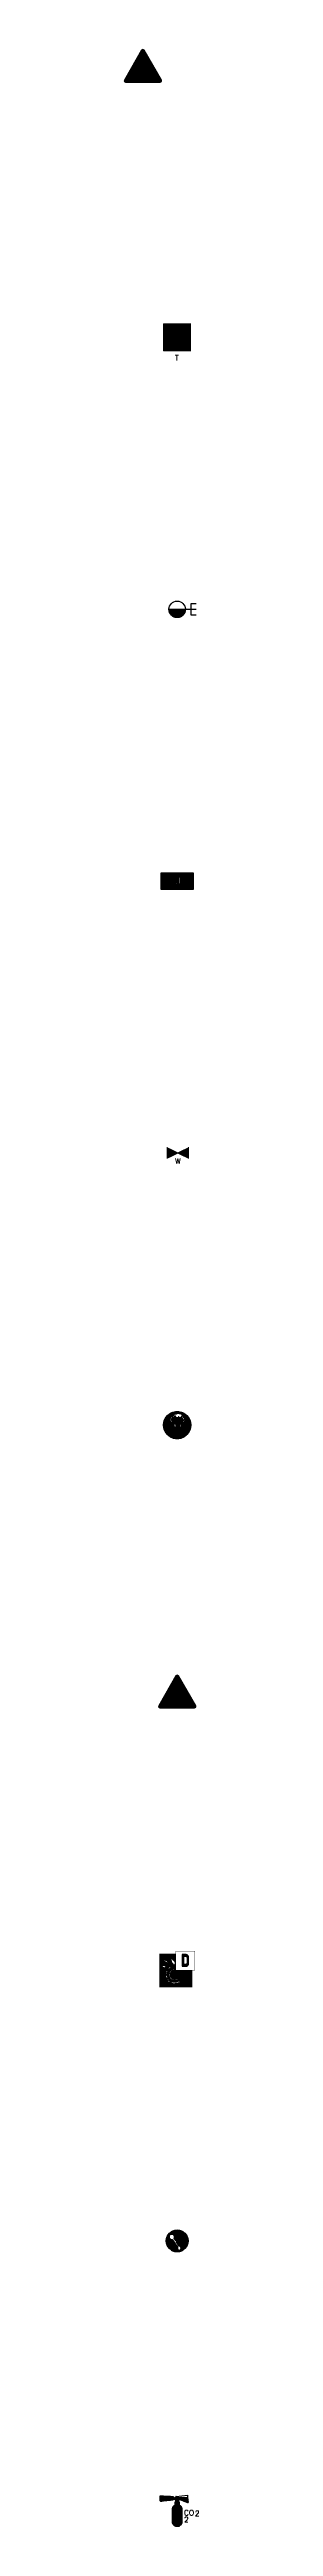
# Model space of a CAD drawing. Header units: millimetres. Extents: x -3 to 2253, y -3 to 1300.
# Drawn here: x 1186 to 1213, y 0 to 911 of the extents above; entities that cross this region are included whole.
import ezdxf
from ezdxf.enums import TextEntityAlignment as Align

# ---------------------------------------------------------------- set-up
doc = ezdxf.new("R2010")
doc.units = ezdxf.units.MM
for name, color, linetype in [('CYAN', 4, 'Continuous'), ('GEEL', 2, 'Continuous'), ('GROEN', 3, 'Continuous'), ('ROOD', 1, 'Continuous'), ('TXT', 7, 'Continuous'), ('VEILIG', 7, 'Continuous')]:
    doc.layers.add(name, color=color, linetype=linetype)
doc.styles.add('ROMAND', font='romand')

# ---------------------------------------------------------------- blocks, each defined once
blk = doc.blocks.new('*X46')
at = {"color": 0}
for p, q in [((6.75, 49.06), (10.5, 49.06)), ((6.75, 49), (11.4, 49)), ((6.75, 48.94), (11.53, 48.94)), ((6.75, 48.88), (11.61, 48.88)), ((6.75, 48.81), (11.66, 48.81)), ((6.75, 48.75), (11.7, 48.75)), ((6.75, 48.69), (11.72, 48.69)), ((6.75, 48.62), (11.74, 48.62)), ((6.75, 48.56), (11.75, 48.56)), ((6.75, 48.5), (11.75, 48.5)), ((6.75, 48.44), (16.85, 48.44)), ((6.75, 48.38), (16.85, 48.38)), ((6.75, 48.31), (16.86, 48.31)), ((6.75, 48.25), (16.86, 48.25)), ((6.75, 48.19), (11.75, 48.19)), ((6.75, 48.12), (11.74, 48.12)), ((6.75, 48.06), (11.73, 48.06)), ((6.75, 48), (11.71, 48)), ((6.75, 47.94), (11.67, 47.94)), ((6.75, 47.88), (11.63, 47.88)), ((6.75, 47.81), (11.56, 47.81)), ((6.75, 47.75), (11.46, 47.75)), ((6.75, 47.69), (11.12, 47.69)), ((6.75, 47.62), (10.5, 47.62)), ((6.75, 47.56), (9.87, 47.56)), ((6.75, 47.5), (9.25, 47.5)), ((6.75, 47.44), (8.62, 47.44)), ((6.77, 49.12), (9.25, 49.12)), ((6.77, 47.38), (8, 47.38)), ((6.82, 49.19), (8, 49.19)), ((6.83, 47.31), (7.37, 47.31)), ((11.88, 48.19), (16.87, 48.19)), ((11.92, 48.12), (16.88, 48.12)), ((11.96, 48.06), (16.88, 48.06)), ((12, 48), (16.89, 48)), ((12.05, 47.94), (16.89, 47.94)), ((12.11, 47.88), (13.65, 47.88)), ((12.13, 48.5), (16.84, 48.5)), ((12.17, 47.81), (13.58, 47.81)), ((12.25, 47.75), (13.56, 47.75)), ((12.25, 46.94), (13.75, 46.94)), ((12.25, 46.88), (13.75, 46.88)), ((12.25, 46.81), (13.75, 46.81)), ((12.25, 46.75), (13.75, 46.75)), ((12.25, 46.69), (13.75, 46.69)), ((12.25, 46.62), (13.75, 46.62)), ((12.25, 46.56), (13.75, 46.56)), ((12.25, 46.5), (13.75, 46.5)), ((12.25, 46.44), (13.75, 46.44)), ((12.25, 46.38), (13.75, 46.38)), ((12.25, 46.31), (13.75, 46.31)), ((12.25, 46.25), (13.75, 46.25)), ((12.25, 46.19), (13.75, 46.19)), ((12.25, 46.12), (13.75, 46.12)), ((12.25, 46.06), (13.75, 46.06)), ((12.25, 46), (13.75, 46)), ((12.25, 45.94), (12.5, 45.94)), ((12.25, 45.88), (12.3, 45.88)), ((12.27, 48.56), (16.84, 48.56)), ((12.31, 48.62), (16.83, 48.62)), ((12.34, 47.69), (13.53, 47.69)), ((12.46, 47.62), (13.51, 47.62)), ((12.5, 47.56), (13.5, 47.56)), ((12.5, 47.5), (13.5, 47.5)), ((12.5, 47.44), (13.5, 47.44)), ((12.5, 47.38), (13.5, 47.38)), ((12.5, 47.31), (13.5, 47.31)), ((12.5, 47.25), (13.5, 47.25)), ((12.5, 47.19), (13.5, 47.19)), ((12.5, 47.12), (13.5, 47.12)), ((12.5, 47.06), (13.5, 47.06)), ((12.5, 47), (13.5, 47)), ((13.5, 45.94), (13.75, 45.94)), ((13.7, 45.88), (13.75, 45.88)), ((13.86, 47.88), (16.9, 47.88)), ((14.03, 47.81), (16.9, 47.81)), ((14.2, 47.75), (16.91, 47.75)), ((14.38, 47.69), (16.91, 47.69)), ((14.55, 47.62), (16.92, 47.62)), ((14.73, 47.56), (16.93, 47.56)), ((14.9, 47.5), (16.93, 47.5)), ((15.08, 47.44), (16.94, 47.44)), ((15.25, 47.38), (16.94, 47.38)), ((15.43, 47.31), (16.95, 47.31)), ((15.6, 47.25), (16.95, 47.25)), ((15.78, 47.19), (16.96, 47.19)), ((15.95, 47.12), (16.97, 47.12)), ((16.13, 47.06), (16.97, 47.06)), ((16.3, 47), (16.98, 47)), ((16.48, 46.94), (16.98, 46.94)), ((16.65, 46.88), (16.99, 46.88)), ((16.83, 46.81), (16.99, 46.81))]:
    blk.add_line(p, q, dxfattribs=at)
blk = doc.blocks.new('*X47')
at = {"color": 0}
for p, q in [((11.82, 45.62), (14.18, 45.62)), ((12.01, 45.75), (13.99, 45.75)), ((12.28, 45.88), (13.72, 45.88)), ((12.8, 46), (13.2, 46)), ((11, 44.12), (15, 44.12)), ((11, 44), (15, 44)), ((11, 43.88), (15, 43.88)), ((11, 43.75), (15, 43.75)), ((11, 43.62), (15, 43.62)), ((11, 43.5), (15, 43.5)), ((11, 43.38), (15, 43.38)), ((11, 43.25), (15, 43.25)), ((11, 43.12), (15, 43.12)), ((11, 43), (15, 43)), ((11, 42.88), (15, 42.88)), ((11, 42.75), (15, 42.75)), ((11, 42.62), (15, 42.62)), ((11, 42.5), (15, 42.5)), ((11, 42.38), (15, 42.38)), ((11, 42.25), (15, 42.25)), ((11, 42.12), (15, 42.12)), ((11, 42), (15, 42)), ((11, 41.88), (15, 41.88)), ((11, 41.75), (15, 41.75)), ((11, 41.62), (15, 41.62)), ((11, 41.5), (15, 41.5)), ((11, 41.38), (15, 41.38)), ((11, 41.25), (15, 41.25)), ((11, 41.12), (15, 41.12)), ((11, 41), (15, 41)), ((11, 40.88), (15, 40.88)), ((11, 40.75), (15, 40.75)), ((11, 40.62), (15, 40.62)), ((11, 40.5), (15, 40.5)), ((11, 40.38), (15, 40.38)), ((11, 40.25), (15, 40.25)), ((11, 40.12), (15, 40.12)), ((11, 40), (15, 40)), ((11, 39.88), (15, 39.88)), ((11.01, 44.25), (14.99, 44.25)), ((11.02, 39.75), (14.98, 39.75)), ((11.03, 44.38), (14.97, 44.38)), ((11.04, 39.62), (14.96, 39.62)), ((11.06, 44.5), (14.94, 44.5)), ((11.07, 39.5), (14.93, 39.5)), ((11.1, 44.62), (14.9, 44.62)), ((11.1, 39.38), (14.9, 39.38)), ((11.14, 44.75), (14.86, 44.75)), ((11.15, 39.25), (14.85, 39.25)), ((11.2, 44.88), (14.8, 44.88)), ((11.21, 39.12), (14.79, 39.12)), ((11.26, 45), (14.74, 45)), ((11.27, 39), (14.73, 39)), ((11.34, 45.12), (14.66, 45.12)), ((11.35, 38.88), (14.65, 38.88)), ((11.43, 45.25), (14.57, 45.25)), ((11.45, 38.75), (14.55, 38.75)), ((11.54, 45.38), (14.46, 45.38)), ((11.56, 38.62), (14.44, 38.62)), ((11.67, 45.5), (14.33, 45.5)), ((11.69, 38.5), (14.31, 38.5)), ((11.85, 38.38), (14.15, 38.38)), ((12.05, 38.25), (13.95, 38.25)), ((12.33, 38.12), (13.67, 38.12))]:
    blk.add_line(p, q, dxfattribs=at)
blk = doc.blocks.new('0200')
at = {"layer": 'VEILIG'}
for p, q in [((-0.68, 5.65), (-0.55, 5.91)), ((-0.39, 6.02), (3.75, 6.51)), ((3.75, 6.51), (3.83, 5.65))]:
    blk.add_line(p, q, dxfattribs=at)
blk.add_lwpolyline([(-1.25, 5.51), (-0.87, 5.51, 0.284079), (-0.69, 5.62), (-0.68, 5.65), (3.83, 5.65), (4, 3.76), (0.82, 4.9, 0.432599), (0.56, 4.77, -0.038855), (0.5, 4.61), (0.5, 4.01), (0.75, 4.01), (0.75, 2.86, 0.194601), (-0.75, 2.86), (-0.75, 4.01), (-0.5, 4.01), (-0.5, 4.61, -0.189149), (-1.15, 5.26), (-1.25, 5.26), (-1.25, 5.21, -0.385314), (-1.7, 4.71), (-6.03, 4.28, -0.443716), (-6.25, 4.48), (-6.25, 6.05, -0.428923), (-6.04, 6.25), (-1.73, 6.03, -0.399656), (-1.25, 5.53)], format="xyb", close=True, dxfattribs=at)
at = {"layer": 'VEILIG', "const_width": 0.1}
blk.add_lwpolyline([(2, -2.99), (2, 1.01, 1), (-2, 1.01), (-2, -2.99, 1)], format="xyb", close=True, dxfattribs=at)
at = {"layer": 'VEILIG'}
blk.add_arc((-0.37, 5.82), 0.2, 96.70984, 153.43495, dxfattribs=at)
at = {"layer": 'ROOD'}
blk.add_blockref('*X47', (-13, -43), dxfattribs=at)
at = {"layer": 'VEILIG'}
blk.add_blockref('*X46', (-13, -42.99), dxfattribs=at)
at = {"layer": 'TXT', "style": 'ROMAND'}
for s, p in [('CO', (2.5, -1)), ('2', (6.5, -1.25)), ('2', (2.5, -3.51))]:
    blk.add_text(s, height=2, dxfattribs=at).set_placement(p)
blk = doc.blocks.new('*X121')
at = {"color": 0}
for p, q in [((58, 112.62), (60.44, 112.62)), ((58, 112.5), (60.52, 112.5)), ((58, 112.38), (60.6, 112.38)), ((58.01, 112.75), (60.35, 112.75)), ((58.01, 112.25), (60.69, 112.25)), ((58.02, 112.88), (60.27, 112.88)), ((58.02, 112.12), (60.77, 112.12)), ((58.03, 113), (60.19, 113)), ((58.03, 112), (60.85, 112)), ((58.05, 113.12), (59.52, 113.12)), ((58.05, 111.88), (60.94, 111.88)), ((58.07, 113.25), (59.34, 113.25)), ((58.07, 111.75), (61.02, 111.75)), ((58.1, 113.38), (59.22, 113.38)), ((58.1, 111.62), (61.1, 111.62)), ((58.13, 113.5), (59.13, 113.5)), ((58.13, 111.5), (61.19, 111.5)), ((58.16, 113.62), (59.07, 113.62)), ((58.16, 111.38), (61.27, 111.38)), ((58.2, 113.75), (59.03, 113.75)), ((58.2, 111.25), (61.35, 111.25)), ((58.24, 113.88), (59.01, 113.88)), ((58.24, 111.12), (61.44, 111.12)), ((58.29, 114), (59, 114)), ((58.29, 111), (61.52, 111)), ((58.34, 114.12), (59.01, 114.12)), ((58.34, 110.88), (61.6, 110.88)), ((58.4, 114.25), (59.03, 114.25)), ((58.4, 110.75), (61.69, 110.75)), ((58.47, 114.38), (59.07, 114.38)), ((58.47, 110.62), (61.77, 110.62)), ((58.54, 114.5), (59.13, 114.5)), ((58.54, 110.5), (61.85, 110.5)), ((58.61, 114.62), (59.22, 114.62)), ((58.61, 110.38), (61.94, 110.38)), ((58.69, 114.75), (59.34, 114.75)), ((58.69, 110.25), (62.02, 110.25)), ((58.78, 114.88), (59.52, 114.88)), ((58.78, 110.12), (62.1, 110.12)), ((58.88, 115), (65.12, 115)), ((58.88, 110), (62.08, 110)), ((58.98, 115.12), (65.02, 115.12)), ((58.98, 109.88), (62.05, 109.88)), ((59.1, 115.25), (64.9, 115.25)), ((59.1, 109.75), (62.05, 109.75)), ((59.22, 115.38), (64.78, 115.38)), ((59.22, 109.62), (62.07, 109.62)), ((59.35, 115.5), (64.65, 115.5)), ((59.35, 109.5), (62.11, 109.5)), ((59.5, 115.62), (64.5, 115.62)), ((59.5, 109.38), (62.18, 109.38)), ((59.67, 115.75), (64.33, 115.75)), ((59.85, 115.88), (64.15, 115.88)), ((60.06, 116), (63.94, 116)), ((60.31, 116.12), (63.69, 116.12)), ((60.48, 114.88), (65.22, 114.88)), ((60.61, 116.25), (63.39, 116.25)), ((60.66, 114.75), (65.31, 114.75)), ((60.78, 114.62), (65.39, 114.62)), ((60.87, 114.5), (65.46, 114.5)), ((60.87, 113.5), (65.87, 113.5)), ((60.9, 113.38), (65.9, 113.38)), ((60.93, 114.38), (65.53, 114.38)), ((60.93, 113.62), (65.84, 113.62)), ((60.97, 114.25), (65.6, 114.25)), ((60.97, 113.75), (65.8, 113.75)), ((60.98, 113.25), (65.93, 113.25)), ((60.99, 114.12), (65.66, 114.12)), ((60.99, 113.88), (65.76, 113.88)), ((61, 114), (65.71, 114)), ((61.01, 116.38), (62.99, 116.38)), ((61.06, 113.12), (65.95, 113.12)), ((61.15, 113), (65.97, 113)), ((61.23, 112.88), (65.98, 112.88)), ((61.31, 112.75), (65.99, 112.75)), ((61.65, 112.25), (65.99, 112.25)), ((61.73, 112.12), (65.98, 112.12)), ((61.81, 112), (65.97, 112)), ((61.9, 111.88), (65.95, 111.88)), ((61.98, 111.75), (65.93, 111.75)), ((62, 112.62), (62.5, 112.62)), ((62, 112.5), (62.5, 112.5)), ((62, 112.38), (62.5, 112.38)), ((62.06, 111.62), (65.9, 111.62)), ((62.15, 111.5), (65.87, 111.5)), ((62.23, 111.38), (65.84, 111.38)), ((62.31, 111.25), (65.8, 111.25)), ((62.4, 111.12), (65.76, 111.12)), ((62.48, 111), (65.71, 111)), ((62.56, 110.88), (65.66, 110.88)), ((62.65, 110.75), (65.6, 110.75)), ((62.73, 110.62), (65.53, 110.62)), ((63.07, 110.5), (65.46, 110.5)), ((63.28, 110.38), (65.39, 110.38)), ((63.4, 110.25), (65.31, 110.25)), ((63.42, 109.38), (64.5, 109.38)), ((63.48, 110.12), (65.22, 110.12)), ((63.49, 109.5), (64.65, 109.5)), ((63.5, 112.62), (64, 112.62)), ((63.5, 112.5), (64, 112.5)), ((63.5, 112.38), (64, 112.38)), ((63.52, 110), (65.12, 110)), ((63.53, 109.62), (64.78, 109.62)), ((63.55, 109.88), (65.02, 109.88)), ((63.55, 109.75), (64.9, 109.75)), ((65, 112.62), (66, 112.62)), ((65, 112.5), (66, 112.5)), ((65, 112.38), (66, 112.38)), ((59.67, 109.25), (62.29, 109.25)), ((59.85, 109.12), (62.47, 109.12)), ((60.06, 109), (63.94, 109)), ((60.31, 108.88), (63.69, 108.88)), ((60.61, 108.75), (63.39, 108.75)), ((61.01, 108.62), (62.99, 108.62)), ((63.13, 109.12), (64.15, 109.12)), ((63.31, 109.25), (64.33, 109.25))]:
    blk.add_line(p, q, dxfattribs=at)
blk = doc.blocks.new('0406')
at = {"layer": 'VEILIG'}
blk.add_lwpolyline([(0, 0.2), (-0.65, 0.2), (-1.16, 0.96, 4.791288), (-1.82, 0.52), (0.12, -2.39, 3.461072), (0.78, -1.95), (-0.39, -0.2), (0, -0.2)], format="xyb", close=True, dxfattribs=at)
for points in [[(1.5, 0.2), (0.5, 0.2), (0.5, -0.2), (1.5, -0.2)], [(3, 0.2), (2, 0.2), (2, -0.2), (3, -0.2)]]:
    blk.add_lwpolyline(points, close=True, dxfattribs=at)
blk.add_circle((0, 0), 4, dxfattribs=at)
at = {"layer": 'ROOD'}
blk.add_blockref('*X121', (-62, -112.5), dxfattribs=at)
blk = doc.blocks.new('*X215')
at = {"color": 0}
for p, q in [((80.25, 95.62), (85.75, 95.62)), ((80.25, 95.5), (85.75, 95.5)), ((80.25, 95.38), (85.75, 95.38)), ((80.25, 95.25), (85.75, 95.25)), ((80.25, 95.12), (85.75, 95.12)), ((80.25, 95), (85.75, 95)), ((80.25, 94.88), (85.75, 94.88)), ((80.25, 94.75), (85.75, 94.75)), ((80.25, 94.62), (85.75, 94.62)), ((80.25, 94.5), (85.75, 94.5)), ((80.25, 94.38), (84.33, 94.38)), ((80.25, 94.25), (81.64, 94.25)), ((80.25, 94.12), (81.63, 94.12)), ((80.25, 94), (81.64, 94)), ((80.25, 93.88), (81.66, 93.88)), ((80.25, 93.75), (81.7, 93.75)), ((80.25, 93.62), (81.75, 93.62)), ((80.25, 93.5), (81.81, 93.5)), ((80.25, 93.38), (81.89, 93.38)), ((80.25, 93.25), (81.97, 93.25)), ((80.25, 93.12), (82.07, 93.12)), ((80.25, 93), (82.19, 93)), ((80.25, 92.88), (82.32, 92.88)), ((80.25, 92.75), (82.49, 92.75)), ((80.25, 92.62), (82.7, 92.62)), ((80.25, 92.5), (83, 92.5)), ((80.25, 92.38), (83.15, 92.38)), ((80.25, 92.25), (83.22, 92.25)), ((80.25, 92.12), (80.86, 92.12)), ((80.25, 92), (80.91, 92)), ((80.25, 91.88), (80.96, 91.88)), ((81, 92.12), (83.25, 92.12)), ((81.12, 92), (83.24, 92)), ((81.33, 91.88), (85.02, 91.88)), ((81.79, 94.25), (84.27, 94.25)), ((81.84, 94.12), (84.22, 94.12)), ((81.91, 94), (84.19, 94)), ((82.02, 93.88), (84.18, 93.88)), ((82.18, 93.75), (84.18, 93.75)), ((82.45, 93.62), (84.19, 93.62)), ((82.68, 93.5), (84.2, 93.5)), ((82.83, 93.38), (84.23, 93.38)), ((82.95, 93.25), (84.26, 93.25)), ((83.03, 93.12), (84.3, 93.12)), ((83.1, 93), (84.34, 93)), ((83.16, 92.88), (84.4, 92.88)), ((83.19, 92.75), (84.46, 92.75)), ((83.25, 92.62), (84.54, 92.62)), ((83.3, 92.5), (84.63, 92.5)), ((83.32, 92.12), (84.97, 92.12)), ((83.32, 92), (85.02, 92)), ((83.33, 92.38), (84.74, 92.38)), ((83.33, 92.25), (84.88, 92.25)), ((84.46, 94.38), (85.75, 94.38)), ((84.47, 94.25), (85.75, 94.25)), ((84.52, 94.12), (85.75, 94.12)), ((84.59, 94), (85.75, 94)), ((84.7, 93.88), (85.75, 93.88)), ((84.9, 93.75), (85.75, 93.75)), ((85.06, 93.62), (85.75, 93.62)), ((85.18, 93.5), (85.75, 93.5)), ((85.2, 91.88), (85.75, 91.88)), ((85.27, 93.38), (85.75, 93.38)), ((85.3, 92), (85.75, 92)), ((85.35, 93.25), (85.75, 93.25)), ((85.4, 92.12), (85.75, 92.12)), ((85.42, 93.12), (85.75, 93.12)), ((85.47, 93), (85.75, 93)), ((85.51, 92.88), (85.75, 92.88)), ((85.51, 92.25), (85.75, 92.25)), ((85.54, 92.75), (85.75, 92.75)), ((85.56, 92.62), (85.75, 92.62)), ((85.56, 92.38), (85.75, 92.38)), ((85.57, 92.5), (85.75, 92.5)), ((80.25, 91.75), (81.03, 91.75)), ((80.25, 91.62), (81.11, 91.62)), ((80.25, 91.5), (81.19, 91.5)), ((80.25, 91.38), (81.29, 91.38)), ((80.25, 91.25), (81.42, 91.25)), ((80.25, 91.12), (81.68, 91.12)), ((80.25, 91), (83.4, 91)), ((80.25, 90.88), (83.26, 90.88)), ((80.25, 90.75), (83.14, 90.75)), ((80.25, 90.62), (83.03, 90.62)), ((80.25, 90.5), (82.93, 90.5)), ((80.25, 90.38), (82.84, 90.38)), ((80.25, 90.25), (82.77, 90.25)), ((80.25, 90.12), (82.36, 90.12)), ((80.25, 90), (82.31, 90)), ((80.25, 89.88), (82.26, 89.88)), ((80.25, 89.75), (82.21, 89.75)), ((80.25, 89.62), (82.44, 89.62)), ((80.25, 89.5), (82.45, 89.5)), ((80.25, 89.38), (82.42, 89.38)), ((80.25, 89.25), (82.39, 89.25)), ((80.25, 89.12), (82.37, 89.12)), ((80.25, 89), (82.36, 89)), ((80.25, 88.88), (82.35, 88.88)), ((80.25, 88.75), (82.34, 88.75)), ((80.25, 88.62), (82.34, 88.62)), ((80.25, 88.5), (82.35, 88.5)), ((80.25, 88.38), (82.36, 88.38)), ((80.25, 88.25), (82.38, 88.25)), ((80.25, 88.12), (82.09, 88.12)), ((80.25, 88), (82.12, 88)), ((80.25, 87.88), (82.15, 87.88)), ((80.25, 87.75), (82.19, 87.75)), ((80.25, 87.62), (82.55, 87.62)), ((80.25, 87.5), (82.6, 87.5)), ((80.25, 87.38), (82.66, 87.38)), ((80.25, 87.25), (82.72, 87.25)), ((80.25, 87.12), (82.8, 87.12)), ((80.25, 87), (82.88, 87)), ((80.25, 86.88), (82.97, 86.88)), ((80.25, 86.75), (83.07, 86.75)), ((80.25, 86.62), (83.19, 86.62)), ((80.25, 86.5), (83.16, 86.5)), ((80.25, 86.38), (83.06, 86.38)), ((80.25, 86.25), (83.15, 86.25)), ((80.25, 86.12), (83.3, 86.12)), ((80.25, 86), (84.06, 86)), ((80.25, 85.88), (84.37, 85.88)), ((80.25, 85.75), (84.88, 85.75)), ((80.25, 85.62), (84.88, 85.62)), ((80.25, 85.5), (84.87, 85.5)), ((80.25, 85.38), (91.25, 85.38)), ((80.25, 85.25), (91.25, 85.25)), ((80.25, 85.12), (91.25, 85.12)), ((80.25, 85), (91.25, 85)), ((80.25, 84.88), (91.25, 84.88)), ((80.25, 84.75), (91.25, 84.75)), ((82.07, 91.75), (85, 91.75)), ((82.28, 91.62), (83.78, 91.62)), ((82.4, 91.5), (83.58, 91.5)), ((82.42, 91.12), (83.55, 91.12)), ((82.48, 91.38), (83.39, 91.38)), ((82.48, 87.75), (82.5, 87.75)), ((82.51, 90.12), (82.7, 90.12)), ((82.52, 91.25), (83.47, 91.25)), ((82.96, 89.12), (83.39, 89.12)), ((82.96, 89), (83.36, 89)), ((82.96, 88.88), (83.35, 88.88)), ((82.97, 89.25), (83.42, 89.25)), ((82.97, 88.75), (83.34, 88.75)), ((82.98, 89.38), (83.46, 89.38)), ((82.99, 88.62), (83.34, 88.62)), ((83, 89.5), (83.5, 89.5)), ((83.01, 88.5), (83.35, 88.5)), ((83.02, 89.62), (83.56, 89.62)), ((83.03, 88.38), (83.37, 88.38)), ((83.07, 89.75), (83.63, 89.75)), ((83.07, 88.25), (83.4, 88.25)), ((83.1, 88.12), (83.43, 88.12)), ((83.13, 89.88), (83.71, 89.88)), ((83.15, 88), (83.47, 88)), ((83.19, 87.88), (83.53, 87.88)), ((83.2, 90), (83.81, 90)), ((83.25, 87.75), (83.59, 87.75)), ((83.28, 90.12), (83.93, 90.12)), ((83.31, 87.62), (83.66, 87.62)), ((83.37, 90.25), (84.06, 90.25)), ((83.38, 87.5), (83.75, 87.5)), ((83.46, 87.38), (83.86, 87.38)), ((83.47, 90.38), (84.23, 90.38)), ((83.49, 86.12), (83.83, 86.12)), ((83.55, 87.25), (83.98, 87.25)), ((83.59, 90.5), (84.44, 90.5)), ((83.59, 86.25), (83.63, 86.25)), ((83.65, 87.12), (84.13, 87.12)), ((83.73, 90.62), (84.75, 90.62)), ((83.76, 87), (84.31, 87)), ((83.84, 88.75), (91.25, 88.75)), ((83.85, 88.88), (91.25, 88.88)), ((83.85, 88.62), (91.25, 88.62)), ((83.86, 88.5), (91.25, 88.5)), ((83.87, 89), (91.25, 89)), ((83.88, 88.38), (91.25, 88.38)), ((83.88, 86.88), (84.56, 86.88)), ((83.89, 90.75), (85.75, 90.75)), ((83.9, 89.12), (91.25, 89.12)), ((83.92, 88.25), (91.25, 88.25)), ((83.94, 89.25), (91.25, 89.25)), ((83.96, 88.12), (91.25, 88.12)), ((84, 89.38), (91.25, 89.38)), ((84.02, 88), (91.25, 88)), ((84.02, 86.75), (84.96, 86.75)), ((84.05, 91.62), (84.94, 91.62)), ((84.07, 89.5), (91.25, 89.5)), ((84.09, 90.88), (85.75, 90.88)), ((84.1, 87.88), (91.25, 87.88)), ((84.13, 91.5), (85.75, 91.5)), ((84.15, 89.62), (91.25, 89.62)), ((84.18, 86.62), (86.72, 86.62)), ((84.19, 87.75), (91.25, 87.75)), ((84.21, 91.38), (85.75, 91.38)), ((84.26, 89.75), (91.25, 89.75)), ((84.29, 91.25), (85.75, 91.25)), ((84.31, 91), (85.75, 91)), ((84.31, 87.62), (86.39, 87.62)), ((84.36, 91.12), (85.75, 91.12)), ((84.36, 86.5), (86.5, 86.5)), ((84.39, 89.88), (91.25, 89.88)), ((84.46, 87.5), (86.22, 87.5)), ((84.57, 90), (91.25, 90)), ((84.58, 86.38), (86.23, 86.38)), ((84.67, 87.38), (86.02, 87.38)), ((84.84, 90.12), (91.25, 90.12)), ((84.92, 86.25), (85.77, 86.25)), ((85.01, 87.25), (85.67, 87.25)), ((85.03, 91.62), (85.75, 91.62)), ((85.11, 91.75), (85.75, 91.75)), ((85.36, 85.5), (91.25, 85.5)), ((85.37, 85.62), (91.25, 85.62)), ((85.45, 90.62), (85.75, 90.62)), ((85.45, 90.5), (85.75, 90.5)), ((85.45, 90.38), (85.75, 90.38)), ((85.45, 90.25), (85.75, 90.25)), ((85.72, 86.75), (86.9, 86.75)), ((85.81, 85.75), (91.25, 85.75)), ((86.13, 86.88), (91.25, 86.88)), ((86.31, 85.88), (86.82, 85.88)), ((86.37, 87), (91.25, 87)), ((86.55, 87.62), (91.25, 87.62)), ((86.56, 87.12), (91.25, 87.12)), ((86.62, 87.5), (91.25, 87.5)), ((86.62, 86), (86.75, 86)), ((86.7, 87.38), (91.25, 87.38)), ((86.75, 87.25), (91.25, 87.25)), ((87.02, 85.88), (91.25, 85.88)), ((87.09, 86.75), (91.25, 86.75)), ((87.17, 86.62), (91.25, 86.62)), ((87.22, 86), (91.25, 86)), ((87.25, 86.5), (91.25, 86.5)), ((87.33, 86.38), (91.25, 86.38)), ((87.4, 86.25), (91.25, 86.25)), ((87.42, 86.12), (91.25, 86.12))]:
    blk.add_line(p, q, dxfattribs=at)
blk = doc.blocks.new('*X214')
at = {"color": 0}
for p, q in [((84.63, 105.19), (86.33, 105.19)), ((84.63, 105.12), (86.49, 105.12)), ((84.63, 105.06), (86.59, 105.06)), ((84.63, 105), (86.67, 105)), ((84.63, 104.94), (86.73, 104.94)), ((84.63, 104.88), (86.78, 104.88)), ((84.63, 104.81), (86.83, 104.81)), ((84.63, 104.75), (86.87, 104.75)), ((84.63, 104.69), (86.9, 104.69)), ((84.63, 104.62), (86.93, 104.62)), ((84.63, 104.56), (85.23, 104.56)), ((84.63, 104.5), (85.23, 104.5)), ((84.63, 104.44), (85.23, 104.44)), ((84.63, 104.38), (85.23, 104.38)), ((84.63, 104.31), (85.23, 104.31)), ((84.63, 104.25), (85.23, 104.25)), ((84.63, 104.19), (85.23, 104.19)), ((84.63, 104.12), (85.23, 104.12)), ((84.63, 104.06), (85.23, 104.06)), ((84.63, 104), (85.23, 104)), ((84.63, 103.94), (85.23, 103.94)), ((84.63, 103.88), (85.23, 103.88)), ((84.63, 103.81), (85.23, 103.81)), ((84.63, 103.75), (85.23, 103.75)), ((84.63, 103.69), (85.23, 103.69)), ((84.63, 103.62), (85.23, 103.62)), ((84.63, 103.56), (85.23, 103.56)), ((84.63, 103.5), (85.23, 103.5)), ((84.63, 103.44), (85.23, 103.44)), ((84.63, 103.38), (85.23, 103.38)), ((84.63, 103.31), (85.23, 103.31)), ((84.63, 103.25), (85.23, 103.25)), ((84.63, 103.19), (85.23, 103.19)), ((84.63, 103.12), (85.23, 103.12)), ((84.63, 103.06), (85.23, 103.06)), ((84.63, 103), (85.23, 103)), ((84.63, 102.94), (85.23, 102.94)), ((84.63, 102.88), (85.23, 102.88)), ((84.63, 102.81), (85.23, 102.81)), ((84.63, 102.75), (85.23, 102.75)), ((84.63, 102.69), (85.23, 102.69)), ((84.63, 102.62), (85.23, 102.62)), ((84.63, 102.56), (85.23, 102.56)), ((84.63, 102.5), (85.23, 102.5)), ((84.63, 102.44), (85.23, 102.44)), ((84.63, 102.38), (85.23, 102.38)), ((84.63, 102.31), (85.23, 102.31)), ((84.63, 102.25), (85.23, 102.25)), ((84.63, 102.19), (85.23, 102.19)), ((84.63, 102.12), (85.23, 102.12)), ((84.63, 102.06), (85.23, 102.06)), ((84.63, 102), (85.23, 102)), ((84.63, 101.94), (85.23, 101.94)), ((84.63, 101.88), (85.23, 101.88)), ((84.63, 101.81), (85.23, 101.81)), ((84.63, 101.75), (85.23, 101.75)), ((84.63, 101.69), (85.23, 101.69)), ((84.63, 101.62), (85.23, 101.62)), ((84.63, 101.56), (86.93, 101.56)), ((84.63, 101.5), (86.9, 101.5)), ((84.63, 101.44), (86.87, 101.44)), ((84.63, 101.38), (86.83, 101.38)), ((84.63, 101.31), (86.78, 101.31)), ((84.63, 101.25), (86.73, 101.25)), ((84.63, 101.19), (86.66, 101.19)), ((84.63, 101.12), (86.58, 101.12)), ((84.63, 101.06), (86.48, 101.06)), ((84.63, 101), (86.32, 101)), ((86.25, 101.62), (86.96, 101.62)), ((86.26, 104.56), (86.96, 104.56)), ((86.31, 101.69), (86.98, 101.69)), ((86.32, 104.5), (86.98, 104.5)), ((86.36, 104.44), (87, 104.44)), ((86.36, 101.75), (87, 101.75)), ((86.39, 104.38), (87.01, 104.38)), ((86.39, 101.81), (87.01, 101.81)), ((86.41, 104.31), (87.02, 104.31)), ((86.41, 101.88), (87.02, 101.88)), ((86.42, 104.25), (87.03, 104.25)), ((86.42, 101.94), (87.03, 101.94)), ((86.43, 104.19), (87.03, 104.19)), ((86.43, 102), (87.03, 102)), ((86.44, 104.12), (87.04, 104.12)), ((86.44, 104.06), (87.04, 104.06)), ((86.44, 104), (87.04, 104)), ((86.44, 103.94), (87.04, 103.94)), ((86.44, 103.88), (87.04, 103.88)), ((86.44, 103.81), (87.04, 103.81)), ((86.44, 103.75), (87.04, 103.75)), ((86.44, 103.69), (87.04, 103.69)), ((86.44, 103.62), (87.04, 103.62)), ((86.44, 103.56), (87.04, 103.56)), ((86.44, 103.5), (87.04, 103.5)), ((86.44, 103.44), (87.04, 103.44)), ((86.44, 103.38), (87.04, 103.38)), ((86.44, 103.31), (87.04, 103.31)), ((86.44, 103.25), (87.04, 103.25)), ((86.44, 103.19), (87.04, 103.19)), ((86.44, 103.12), (87.04, 103.12)), ((86.44, 103.06), (87.04, 103.06)), ((86.44, 103), (87.04, 103)), ((86.44, 102.94), (87.04, 102.94)), ((86.44, 102.88), (87.04, 102.88)), ((86.44, 102.81), (87.04, 102.81)), ((86.44, 102.75), (87.04, 102.75)), ((86.44, 102.69), (87.04, 102.69)), ((86.44, 102.62), (87.04, 102.62)), ((86.44, 102.56), (87.04, 102.56)), ((86.44, 102.5), (87.04, 102.5)), ((86.44, 102.44), (87.04, 102.44)), ((86.44, 102.38), (87.04, 102.38)), ((86.44, 102.31), (87.04, 102.31)), ((86.44, 102.25), (87.04, 102.25)), ((86.44, 102.19), (87.04, 102.19)), ((86.44, 102.12), (87.04, 102.12)), ((86.44, 102.06), (87.04, 102.06))]:
    blk.add_line(p, q, dxfattribs=at)
blk = doc.blocks.new('0517')
at = {"layer": 'VEILIG'}
for p, q in [((-1.05, 0.05), (-1.05, -0.5)), ((0.14, -3.36), (0.14, -3.36))]:
    blk.add_line(p, q, dxfattribs=at)
at = {"layer": 'VEILIG', "const_width": 0.1}
for points in [[(5.5, -0.5), (5.5, -6.5), (-6.5, -6.5), (-6.5, 5.5), (-0.5, 5.5), (-0.5, -0.5), (5.5, -0.5)], [(-0.5, 6.5), (6.5, 6.5), (6.5, -0.5), (-0.5, -0.5)]]:
    blk.add_lwpolyline(points, close=True, dxfattribs=at)
at = {"layer": 'VEILIG'}
for points in [[(-5.85, 1.63, 0.112879), (-5.27, 0.67, 0.156876), (-4.46, 0.42, 0.134211), (-4.03, 0.56), (-4.02, 0.61, 0.352414), (-4.84, 1.24, -0.251665), (-5.71, 1.62, 0.437122)], [(-4.88, 3.26, -0.162278), (-4.96, 4.04, -0.437122), (-4.84, 3.97, 0.251665), (-4.21, 3.27, -0.263384), (-3.28, 2.23, -0.128487), (-3.13, 1.76, 0.083128), (-3.15, 1.41, -1.035237), (-3.24, 1.43, 0.381756), (-3.58, 2.03, -0.087751), (-4.19, 2.37, -0.117078)], [(-2.22, 3.37, -0.162278), (-2, 4.12, -0.437122), (-1.91, 4.01, 0.286557), (-1.41, 3.35, -0.231761), (-0.7, 1.94, -0.201583), (-0.83, 1.65, 0.036209), (-1.31, 1.01, -1.035237), (-1.38, 1.06, 0.381756), (-1.47, 1.74, -0.087751), (-1.91, 2.28, -0.117078)], [(1.8, 3.12), (1.8, 1), (3.3, 1, 0.117075), (3.64, 1.08, 0.104347), (3.94, 1.32, 0.090273), (4.13, 1.67, 0.082341), (4.21, 2.1), (4.21, 3.12), (4.21, 4.14, 0.082341), (4.13, 4.57, 0.090273), (3.94, 4.92, 0.104347), (3.64, 5.16, 0.117075), (3.3, 5.24), (1.8, 5.24)], [(2.4, 3.12), (2.4, 4.64), (3.3, 4.64, -0.117075), (3.37, 4.62, -0.104347), (3.48, 4.54, -0.090273), (3.57, 4.38, -0.082341), (3.61, 4.14), (3.61, 3.12), (3.61, 2.1, -0.082341), (3.57, 1.86, -0.090273), (3.48, 1.7, -0.104347), (3.37, 1.62, -0.117075), (3.3, 1.6), (2.4, 1.6)]]:
    blk.add_lwpolyline(points, format="xyb", close=True, dxfattribs=at)
for points in [[(-2.9, 0.49), (-3.08, 0.78), (-2.62, 1.06), (-2.16, 0.31)], [(-4.05, -3.18), (-4.37, -3.26), (-4.5, -2.74), (-4.18, -2.66)], [(-4.07, -1.16), (-4.38, -1.03), (-4.18, -0.53), (-3.87, -0.66)], [(-2.84, -4.8), (-3.05, -5.06), (-3.46, -4.71), (-3.25, -4.46)], [(-0.91, -5.4), (-0.93, -5.74), (-1.47, -5.7), (-1.44, -5.37)], [(0.14, -3.36), (0.43, -3.83)], [(0.72, -4.29), (1.18, -5.04), (0.73, -5.32), (0.55, -5.04)]]:
    blk.add_lwpolyline(points, dxfattribs=at)
for radius, start, end in [(3.27, 126.71362, 153.26342), (2.73, 116.32202, 307.59098), (2.18, 92.60525, 309.00603), (3.27, 162.64958, 189.26342), (3.27, 198.64958, 225.26342), (3.27, 234.64958, 261.26342), (1.64, 93.4746, 311.37453), (3.27, 270.64958, 297.26342), (3.27, 306.64958, 306.71362)]:
    blk.add_arc((-0.95, -2.13), radius, start, end, dxfattribs=at)
at = {"layer": 'ROOD', "xscale": 1.090909090909093, "yscale": 1.090909090909093, "zscale": 1.090909090909091}
blk.add_blockref('*X215', (-94.05, -98.91), dxfattribs=at)
at = {"layer": 'VEILIG'}
blk.add_blockref('*X214', (-82.83, -99.98), dxfattribs=at)
blk = doc.blocks.new('*X259')
at = {"color": 0}
for p, q in [((46.12, 9.19), (47.25, 9.19)), ((46.23, 9.38), (48.5, 9.38)), ((46.33, 9.56), (47.49, 9.56)), ((46.44, 9.75), (47.4, 9.75)), ((46.55, 9.94), (47.32, 9.94)), ((46.66, 10.12), (47.23, 10.12)), ((46.77, 10.31), (47.14, 10.31)), ((46.87, 10.5), (47.5, 10.5)), ((46.98, 10.69), (47.71, 10.69)), ((47.09, 10.88), (47.7, 10.88)), ((47.2, 11.06), (47.69, 11.06)), ((47.31, 11.25), (47.67, 11.25)), ((47.42, 11.44), (48.31, 11.44)), ((47.52, 11.62), (48.35, 11.62)), ((47.61, 10.5), (47.73, 10.5)), ((47.63, 11.81), (48.38, 11.81)), ((47.65, 9.19), (48.85, 9.19)), ((47.74, 12), (48.41, 12)), ((47.74, 10.31), (48.12, 10.31)), ((47.76, 10.12), (48.08, 10.12)), ((47.77, 9.94), (48.05, 9.94)), ((47.78, 9.75), (48.02, 9.75)), ((47.8, 9.56), (47.99, 9.56)), ((47.85, 12.19), (48.44, 12.19)), ((47.96, 12.38), (48.48, 12.38)), ((48.07, 12.56), (48.51, 12.56)), ((48.15, 10.5), (48.36, 10.5)), ((48.17, 12.75), (48.54, 12.75)), ((48.18, 10.69), (48.94, 10.69)), ((48.21, 10.88), (49.04, 10.88)), ((48.25, 11.06), (48.72, 11.06)), ((48.28, 12.94), (50.22, 12.94)), ((48.28, 11.25), (48.67, 11.25)), ((48.29, 9.56), (49.21, 9.56)), ((48.39, 13.12), (51.61, 13.12)), ((48.4, 9.75), (48.91, 9.75)), ((48.5, 13.31), (51.5, 13.31)), ((48.51, 9.94), (49.11, 9.94)), ((48.61, 13.5), (51.39, 13.5)), ((48.62, 10.12), (49.32, 10.12)), ((48.72, 13.69), (51.28, 13.69)), ((48.72, 10.31), (49.53, 10.31)), ((48.81, 11.06), (49.15, 11.06)), ((48.82, 13.88), (49.82, 13.88)), ((48.83, 10.5), (49.73, 10.5)), ((48.91, 11.81), (49.58, 11.81)), ((48.91, 11.25), (49.26, 11.25)), ((48.93, 14.06), (49.87, 14.06)), ((48.94, 11.62), (49.47, 11.62)), ((49.04, 14.25), (50.96, 14.25)), ((49.15, 14.44), (50.85, 14.44)), ((49.26, 14.62), (50.74, 14.62)), ((49.36, 14.81), (50.64, 14.81)), ((49.36, 9.56), (49.79, 9.56)), ((49.37, 11.44), (49.83, 11.44)), ((49.47, 15), (50.53, 15)), ((49.58, 15.19), (50.42, 15.19)), ((49.69, 15.38), (50.31, 15.38)), ((49.8, 15.56), (50.2, 15.56)), ((49.9, 12.38), (52.04, 12.38)), ((49.91, 15.75), (50.09, 15.75)), ((50.01, 12.56), (51.93, 12.56)), ((50.03, 14.06), (51.07, 14.06)), ((50.12, 12.75), (50.66, 12.75)), ((50.15, 10.88), (51.87, 10.88)), ((50.26, 9.75), (51.23, 9.75)), ((50.35, 11.06), (51.4, 11.06)), ((50.42, 9.19), (51.97, 9.19)), ((50.56, 11.25), (52.69, 11.25)), ((50.72, 9.94), (51.31, 9.94)), ((50.76, 13.88), (51.18, 13.88)), ((50.77, 11.44), (52.58, 11.44)), ((50.96, 12.94), (51.72, 12.94)), ((50.97, 11.62), (52.48, 11.62)), ((51.03, 12.75), (51.83, 12.75)), ((51.18, 11.81), (52.37, 11.81)), ((51.19, 10.12), (52.81, 10.12)), ((51.34, 9.94), (53.45, 9.94)), ((51.38, 12), (52.26, 12)), ((51.46, 11.06), (52.8, 11.06)), ((51.55, 9.75), (53.56, 9.75)), ((51.59, 12.19), (52.15, 12.19)), ((51.63, 9.38), (53.77, 9.38)), ((51.66, 10.31), (53.23, 10.31)), ((52.03, 10.88), (52.91, 10.88)), ((52.11, 9.19), (53.88, 9.19)), ((52.13, 10.5), (53.13, 10.5)), ((52.6, 10.69), (53.02, 10.69)), ((52.85, 10.12), (53.34, 10.12)), ((52.85, 9.56), (53.67, 9.56)), ((45.03, 7.31), (54.97, 7.31)), ((45.14, 7.5), (54.86, 7.5)), ((45.25, 7.69), (49.36, 7.69)), ((45.36, 7.88), (49.11, 7.88)), ((45.47, 8.06), (48.85, 8.06)), ((45.58, 8.25), (47.37, 8.25)), ((45.68, 8.44), (47.22, 8.44)), ((45.79, 8.62), (47.15, 8.62)), ((45.9, 8.81), (47.13, 8.81)), ((46.01, 9), (47.16, 9)), ((47.7, 9), (48.21, 9)), ((48.16, 8.81), (48.33, 8.81)), ((48.23, 8.62), (48.56, 8.62)), ((48.33, 8.25), (48.59, 8.25)), ((48.49, 8.81), (54.1, 8.81)), ((49.21, 9), (51.87, 9)), ((49.36, 8.44), (51.14, 8.44)), ((50.16, 8.25), (50.97, 8.25)), ((50.97, 8.06), (51.94, 8.06)), ((51.26, 8.44), (54.32, 8.44)), ((51.32, 8.25), (52.01, 8.25)), ((51.77, 7.88), (54.64, 7.88)), ((52.06, 8.25), (54.42, 8.25)), ((52.11, 9), (53.02, 9)), ((52.26, 8.06), (54.53, 8.06)), ((52.57, 7.69), (54.75, 7.69)), ((53.34, 9), (53.99, 9)), ((53.87, 8.62), (54.21, 8.62))]:
    blk.add_line(p, q, dxfattribs=at)
blk = doc.blocks.new('*X258')
at = {"color": 0}
for p, q in [((26.56, 82.03), (29.44, 82.03)), ((26.62, 82.12), (29.38, 82.12)), ((26.67, 82.22), (29.33, 82.22)), ((26.72, 82.31), (29.28, 82.31)), ((26.78, 82.41), (29.22, 82.41)), ((26.83, 82.5), (29.17, 82.5)), ((26.89, 82.59), (29.11, 82.59)), ((26.94, 82.69), (29.06, 82.69)), ((27, 82.78), (29, 82.78)), ((27.05, 82.88), (28.95, 82.88)), ((27.1, 82.97), (28.9, 82.97)), ((27.16, 83.06), (28.84, 83.06)), ((27.21, 83.16), (28.79, 83.16)), ((27.27, 83.25), (28.73, 83.25)), ((27.32, 83.34), (28.68, 83.34)), ((27.37, 83.44), (28.63, 83.44)), ((27.43, 83.53), (28.57, 83.53)), ((27.48, 83.62), (28.52, 83.62)), ((27.54, 83.72), (28.46, 83.72)), ((27.6, 83.81), (28.4, 83.81)), ((27.7, 83.91), (28.3, 83.91)), ((21.31, 72.94), (34.69, 72.94)), ((21.37, 73.03), (34.63, 73.03)), ((21.42, 73.12), (34.58, 73.12)), ((21.47, 73.22), (34.53, 73.22)), ((21.53, 73.31), (23.03, 73.31)), ((21.58, 73.41), (23.09, 73.41)), ((21.64, 73.5), (23.14, 73.5)), ((21.69, 73.59), (23.2, 73.59)), ((21.74, 73.69), (23.25, 73.69)), ((21.8, 73.78), (23.31, 73.78)), ((21.85, 73.88), (23.36, 73.88)), ((21.91, 73.97), (23.41, 73.97)), ((21.96, 74.06), (23.47, 74.06)), ((22.02, 74.16), (23.52, 74.16)), ((22.07, 74.25), (23.58, 74.25)), ((22.12, 74.34), (23.63, 74.34)), ((22.18, 74.44), (23.68, 74.44)), ((22.23, 74.53), (23.74, 74.53)), ((22.29, 74.62), (23.79, 74.62)), ((22.34, 74.72), (23.85, 74.72)), ((22.39, 74.81), (23.9, 74.81)), ((22.45, 74.91), (23.95, 74.91)), ((22.5, 75), (24.01, 75)), ((22.56, 75.09), (24.06, 75.09)), ((22.61, 75.19), (24.12, 75.19)), ((22.67, 75.28), (24.17, 75.28)), ((22.72, 75.38), (24.23, 75.38)), ((22.77, 75.47), (24.28, 75.47)), ((22.83, 75.56), (24.33, 75.56)), ((22.88, 75.66), (24.39, 75.66)), ((22.94, 75.75), (24.44, 75.75)), ((22.99, 75.84), (24.5, 75.84)), ((23.04, 75.94), (24.55, 75.94)), ((23.1, 76.03), (24.6, 76.03)), ((23.15, 76.12), (24.66, 76.12)), ((23.21, 76.22), (24.71, 76.22)), ((23.26, 76.31), (24.77, 76.31)), ((23.31, 76.41), (24.82, 76.41)), ((23.37, 76.5), (24.87, 76.5)), ((23.42, 76.59), (24.93, 76.59)), ((23.48, 76.69), (24.98, 76.69)), ((23.53, 76.78), (25.04, 76.78)), ((23.59, 76.88), (25.09, 76.88)), ((23.64, 76.97), (25.15, 76.97)), ((23.69, 77.06), (25.2, 77.06)), ((23.75, 77.16), (25.25, 77.16)), ((23.8, 77.25), (25.31, 77.25)), ((23.86, 77.34), (25.36, 77.34)), ((23.91, 77.44), (25.42, 77.44)), ((23.96, 77.53), (25.47, 77.53)), ((24.02, 77.62), (25.52, 77.62)), ((24.07, 77.72), (25.58, 77.72)), ((24.13, 77.81), (25.63, 77.81)), ((24.18, 77.91), (25.69, 77.91)), ((24.23, 78), (25.74, 78)), ((24.29, 78.09), (25.79, 78.09)), ((24.34, 78.19), (25.85, 78.19)), ((24.4, 78.28), (25.9, 78.28)), ((24.45, 78.38), (25.96, 78.38)), ((24.51, 78.47), (26.01, 78.47)), ((24.56, 78.56), (26.07, 78.56)), ((24.61, 78.66), (26.12, 78.66)), ((24.67, 78.75), (26.17, 78.75)), ((24.72, 78.84), (26.23, 78.84)), ((24.78, 78.94), (26.28, 78.94)), ((24.83, 79.03), (26.34, 79.03)), ((24.88, 79.12), (26.39, 79.12)), ((24.94, 79.22), (26.44, 79.22)), ((24.99, 79.31), (26.5, 79.31)), ((25.05, 79.41), (26.55, 79.41)), ((25.1, 79.5), (26.61, 79.5)), ((25.13, 74.81), (26.16, 74.81)), ((25.13, 74.72), (26.18, 74.72)), ((25.14, 74.91), (25.96, 74.91)), ((25.15, 79.59), (26.66, 79.59)), ((25.15, 74.62), (26.23, 74.62)), ((25.16, 75), (25.7, 75)), ((25.18, 74.53), (26.31, 74.53)), ((25.2, 75.09), (25.67, 75.09)), ((25.21, 79.69), (26.72, 79.69)), ((25.22, 74.44), (26.32, 74.44)), ((25.25, 75.19), (25.65, 75.19)), ((25.26, 79.78), (26.77, 79.78)), ((25.28, 74.34), (26.34, 74.34)), ((25.3, 76.41), (25.62, 76.41)), ((25.31, 76.31), (25.67, 76.31)), ((25.32, 79.88), (26.82, 79.88)), ((25.32, 75.28), (25.62, 75.28)), ((25.37, 79.97), (26.88, 79.97)), ((25.37, 74.25), (26.33, 74.25)), ((25.43, 80.06), (26.93, 80.06)), ((25.48, 80.16), (26.99, 80.16)), ((25.5, 76.5), (25.61, 76.5)), ((25.5, 74.16), (26.2, 74.16)), ((25.53, 80.25), (27.04, 80.25)), ((25.59, 80.34), (27.09, 80.34)), ((25.59, 75.75), (25.7, 75.75)), ((25.64, 80.44), (27.15, 80.44)), ((25.7, 80.53), (27.2, 80.53)), ((25.75, 80.62), (27.26, 80.62)), ((25.8, 80.72), (27.31, 80.72)), ((25.84, 75.28), (25.96, 75.28)), ((25.86, 80.81), (27.36, 80.81)), ((25.91, 80.91), (27.42, 80.91)), ((25.93, 77.25), (26.05, 77.25)), ((25.97, 81), (27.47, 81)), ((26.02, 81.09), (27.53, 81.09)), ((26.07, 81.19), (27.58, 81.19)), ((26.12, 74.91), (26.45, 74.91)), ((26.13, 81.28), (27.64, 81.28)), ((26.18, 81.38), (27.69, 81.38)), ((26.21, 75), (26.43, 75)), ((26.24, 81.47), (27.74, 81.47)), ((26.29, 81.56), (27.8, 81.56)), ((26.33, 74.81), (26.49, 74.81)), ((26.35, 81.66), (27.85, 81.66)), ((26.36, 76.5), (26.5, 76.5)), ((26.4, 81.75), (27.91, 81.75)), ((26.45, 81.84), (27.96, 81.84)), ((26.51, 81.94), (29.49, 81.94)), ((26.6, 77.72), (26.95, 77.72)), ((26.63, 77.81), (26.91, 77.81)), ((26.67, 77.25), (26.91, 77.25)), ((26.67, 77.16), (26.85, 77.16)), ((26.72, 77.06), (26.81, 77.06)), ((26.83, 77.62), (26.94, 77.62)), ((26.84, 78.75), (26.97, 78.75)), ((27.08, 74.06), (27.4, 74.06)), ((27.16, 75.66), (27.44, 75.66)), ((27.16, 74.16), (27.38, 74.16)), ((27.21, 75.56), (27.36, 75.56)), ((27.29, 73.97), (27.44, 73.97)), ((27.38, 76.69), (27.5, 76.69)), ((27.62, 78.75), (27.76, 78.75)), ((27.66, 74.53), (27.8, 74.53)), ((27.8, 79.97), (28.03, 79.97)), ((27.82, 79.88), (27.95, 79.88)), ((27.83, 77.44), (28, 77.44)), ((27.83, 77.34), (27.97, 77.34)), ((27.84, 77.53), (28.01, 77.53)), ((27.87, 80.06), (28.03, 80.06)), ((27.89, 80.16), (28, 80.16)), ((27.94, 74.06), (27.99, 74.06)), ((28.02, 75.28), (28.18, 75.28)), ((28.04, 81.84), (29.55, 81.84)), ((28.09, 81.75), (29.6, 81.75)), ((28.15, 81.66), (29.65, 81.66)), ((28.2, 81.56), (29.71, 81.56)), ((28.25, 76.22), (28.31, 76.22)), ((28.26, 81.47), (29.76, 81.47)), ((28.27, 76.31), (28.3, 76.31)), ((28.31, 81.38), (29.82, 81.38)), ((28.36, 81.28), (29.87, 81.28)), ((28.42, 81.19), (29.93, 81.19)), ((28.47, 81.09), (29.98, 81.09)), ((28.48, 78.28), (28.61, 78.28)), ((28.53, 81), (30.03, 81)), ((28.58, 80.91), (30.09, 80.91)), ((28.64, 80.81), (30.14, 80.81)), ((28.66, 78.75), (29.03, 78.75)), ((28.67, 78.84), (28.97, 78.84)), ((28.68, 76.59), (29, 76.59)), ((28.69, 80.72), (30.2, 80.72)), ((28.73, 76.5), (29.05, 76.5)), ((28.74, 80.62), (30.25, 80.62)), ((28.8, 80.53), (30.3, 80.53)), ((28.85, 80.44), (30.36, 80.44)), ((28.85, 76.69), (28.99, 76.69)), ((28.89, 78.94), (28.96, 78.94)), ((28.91, 80.34), (30.41, 80.34)), ((28.94, 78.66), (28.95, 78.66)), ((28.95, 74.34), (29.27, 74.34)), ((28.96, 80.25), (30.47, 80.25)), ((28.97, 74.25), (29.32, 74.25)), ((29, 74.91), (29.12, 74.91)), ((29.01, 80.16), (30.52, 80.16)), ((29.07, 80.06), (30.57, 80.06)), ((29.12, 79.97), (30.63, 79.97)), ((29.14, 74.44), (29.26, 74.44)), ((29.18, 79.88), (30.68, 79.88)), ((29.18, 75.66), (29.56, 75.66)), ((29.23, 79.78), (30.74, 79.78)), ((29.23, 75.75), (29.55, 75.75)), ((29.25, 75.84), (29.51, 75.84)), ((29.28, 79.69), (30.79, 79.69)), ((29.31, 75.94), (29.34, 75.94)), ((29.34, 79.59), (30.85, 79.59)), ((29.36, 76.97), (29.48, 76.97)), ((29.39, 79.5), (30.9, 79.5)), ((29.4, 77.06), (29.46, 77.06)), ((29.45, 79.41), (30.95, 79.41)), ((29.5, 79.31), (31.01, 79.31)), ((29.56, 79.22), (31.06, 79.22)), ((29.61, 79.12), (31.12, 79.12)), ((29.66, 79.03), (31.17, 79.03)), ((29.72, 78.94), (31.22, 78.94)), ((29.77, 78.84), (31.28, 78.84)), ((29.83, 78.75), (31.33, 78.75)), ((29.83, 76.69), (30.01, 76.69)), ((29.86, 76.78), (30.03, 76.78)), ((29.87, 76.88), (30.03, 76.88)), ((29.87, 75), (30.11, 75)), ((29.88, 78.66), (31.39, 78.66)), ((29.92, 75.09), (30.1, 75.09)), ((29.92, 74.91), (29.94, 74.91)), ((29.93, 78.56), (31.44, 78.56)), ((29.94, 74.06), (30.26, 74.06)), ((29.95, 74.16), (30.24, 74.16)), ((29.97, 75.19), (30.11, 75.19)), ((29.99, 78.47), (31.49, 78.47)), ((30.01, 74.25), (30.06, 74.25)), ((30.03, 73.97), (30.36, 73.97)), ((30.04, 78.38), (31.55, 78.38)), ((30.09, 77.53), (30.2, 77.53)), ((30.1, 78.28), (31.6, 78.28)), ((30.15, 78.19), (31.66, 78.19)), ((30.21, 78.09), (31.71, 78.09)), ((30.26, 78), (31.77, 78)), ((30.31, 77.91), (31.82, 77.91)), ((30.37, 77.81), (31.87, 77.81)), ((30.42, 77.72), (31.93, 77.72)), ((30.48, 77.62), (31.98, 77.62)), ((30.53, 77.53), (32.04, 77.53)), ((30.58, 77.44), (32.09, 77.44)), ((30.64, 77.34), (32.14, 77.34)), ((30.69, 77.25), (32.2, 77.25)), ((30.75, 77.16), (32.25, 77.16)), ((30.79, 76.03), (30.85, 76.03)), ((30.8, 77.06), (32.31, 77.06)), ((30.81, 76.12), (30.85, 76.12)), ((30.85, 76.97), (32.36, 76.97)), ((30.91, 76.88), (32.41, 76.88)), ((30.96, 76.78), (32.47, 76.78)), ((31.02, 76.69), (32.52, 76.69)), ((31.02, 75), (31.34, 75)), ((31.07, 76.59), (32.58, 76.59)), ((31.11, 75.09), (31.32, 75.09)), ((31.13, 76.5), (32.63, 76.5)), ((31.18, 76.41), (32.69, 76.41)), ((31.23, 76.31), (32.74, 76.31)), ((31.23, 74.91), (31.39, 74.91)), ((31.29, 76.22), (32.79, 76.22)), ((31.34, 76.12), (32.85, 76.12)), ((31.4, 76.03), (32.9, 76.03)), ((31.45, 75.94), (32.96, 75.94)), ((31.49, 73.97), (31.64, 73.97)), ((31.5, 75.84), (33.01, 75.84)), ((31.56, 75.75), (33.06, 75.75)), ((31.61, 75.66), (33.12, 75.66)), ((31.67, 75.56), (33.17, 75.56)), ((31.72, 75.47), (33.23, 75.47)), ((31.77, 75.38), (33.28, 75.38)), ((31.83, 75.28), (33.33, 75.28)), ((31.88, 75.19), (33.39, 75.19)), ((31.94, 75.09), (33.44, 75.09)), ((31.99, 75), (33.5, 75)), ((32.05, 74.91), (33.55, 74.91)), ((32.1, 74.81), (33.61, 74.81)), ((32.15, 74.72), (33.66, 74.72)), ((32.21, 74.62), (33.71, 74.62)), ((32.26, 74.53), (33.77, 74.53)), ((32.32, 74.44), (33.82, 74.44)), ((32.37, 74.34), (33.88, 74.34)), ((32.42, 74.25), (33.93, 74.25)), ((32.48, 74.16), (33.98, 74.16)), ((32.53, 74.06), (34.04, 74.06)), ((32.59, 73.97), (34.09, 73.97)), ((32.64, 73.88), (34.15, 73.88)), ((32.69, 73.78), (34.2, 73.78)), ((32.75, 73.69), (34.26, 73.69)), ((32.8, 73.59), (34.31, 73.59)), ((32.86, 73.5), (34.36, 73.5)), ((32.91, 73.41), (34.42, 73.41)), ((32.97, 73.31), (34.47, 73.31)), ((21.15, 72.56), (34.85, 72.56)), ((21.16, 72.47), (34.84, 72.47)), ((21.17, 72.66), (34.83, 72.66)), ((21.17, 72.38), (34.83, 72.38)), ((21.21, 72.75), (34.79, 72.75)), ((21.21, 72.28), (34.79, 72.28)), ((21.26, 72.84), (34.74, 72.84)), ((21.27, 72.19), (34.73, 72.19)), ((21.38, 72.09), (34.62, 72.09))]:
    blk.add_line(p, q, dxfattribs=at)
blk = doc.blocks.new('0702')
at = {"layer": 'GEEL'}
for p, q in [((-2.69, 0.31), (-2.86, 0.31)), ((-2.77, 0.12), (-2.24, 0.12)), ((-2.33, 1.25), (-2.07, 1.25)), ((-2.33, 1.06), (-1.75, 1.06)), ((-2.33, 0.88), (-1.79, 0.88)), ((-2.33, 0.69), (-1.82, 0.69)), ((-2.33, 0.5), (-1.85, 0.5)), ((-1.95, 1.25), (-1.72, 1.25)), ((-1.92, 0.12), (-1.38, 0.12)), ((-1.88, 0.31), (-1.28, 0.31)), ((-1.69, 1.44), (-0.63, 1.44)), ((-1.65, 1.62), (-1.16, 1.62)), ((-1.59, 2), (1.38, 2)), ((-1.56, 2.19), (1.59, 2.19)), ((-1.52, 2.38), (-0.1, 2.38)), ((-1.5, 0.5), (-1.17, 0.5)), ((-1.46, 2.75), (-1.16, 2.75)), ((-1.46, 2.56), (0.01, 2.56)), ((-1.06, 1.62), (0.97, 1.62)), ((-0.62, 0.69), (-1.06, 0.69)), ((-1.03, 2.75), (-0.38, 2.75)), ((-0.96, 0.88), (0.15, 0.88)), ((-0.85, 1.06), (0.35, 1.06)), ((-0.74, 1.25), (0.56, 1.25)), ((-0.68, 0.12), (1.19, 0.12)), ((-0.5, 0.69), (-0.14, 0.69)), ((-0.47, 0.31), (1.66, 0.31)), ((-0.42, 1.81), (1.18, 1.81)), ((-0.27, 0.5), (2.13, 0.5)), ((-0.14, 0.69), (0.85, 0.69)), ((-0.05, 3.88), (0.76, 3.88)), ((0, 1.44), (1.12, 1.44)), ((0.22, 2.94), (0.96, 2.94)), ((0.99, 0.69), (1.83, 0.69)), ((2.6, 0.69), (2.01, 0.69)), ((-2.68, -0.06), (-2.23, -0.06)), ((-2.6, -0.25), (-2.41, -0.25)), ((-2.51, -0.44), (-2.2, -0.44)), ((-2.3, -0.25), (-2.22, -0.25)), ((-2.01, -0.44), (-1.71, -0.44)), ((-1.98, -0.25), (-1.6, -0.25)), ((-1.95, -0.06), (-1.49, -0.06)), ((-0.64, -1.56), (-1.68, -1.56)), ((-1.57, -1), (-0.79, -1)), ((-1.5, -0.62), (-0.68, -0.62)), ((-1.44, -1.38), (3.87, -1.38)), ((-1.41, -1.75), (0.16, -1.75)), ((-1.15, -0.81), (0.42, -0.81)), ((-1.15, -1.94), (-0.92, -1.94)), ((-1.09, -0.25), (0.26, -0.25)), ((-0.89, -0.06), (1.31, -0.06)), ((-0.89, -2.12), (1.77, -2.12)), ((-0.68, -0.62), (1.63, -0.62)), ((-0.64, -2.31), (2.57, -2.31)), ((-0.6, -1.94), (0.97, -1.94)), ((-0.21, -0.44), (2.85, -0.44))]:
    blk.add_line(p, q, dxfattribs=at)
at = {"layer": 'VEILIG'}
for p, q in [((-2.33, 0.31), (-2.29, 0.31)), ((-1.72, 2.94), (-1.72, 2.94)), ((-1.37, 1.81), (-1.37, 1.81)), ((-1.19, 1.06), (-1.17, 1.06)), ((-0.24, 2.75), (0.12, 2.75))]:
    blk.add_line(p, q, dxfattribs=at)
for points in [[(6.78, -3.22), (0.45, 7.74, 0.57735), (-0.45, 7.74), (-6.78, -3.22, 0.57735), (-6.33, -4), (6.33, -4, 0.57735)], [(-2.6, -0.65, 1.023856), (-1.67, -1.75), (-1.65, -1.73), (-1.65, -1.69), (-1.67, -1.65), (-1.68, -1.6), (-1.68, -1.5), (-1.69, -1.46), (-1.73, -1.44), (-1.76, -1.4), (-1.78, -1.36), (-1.82, -1.32), (-1.82, -1.23), (-1.84, -1.19), (-1.88, -1.16), (-1.92, -1.14), (-1.97, -1.1), (-2.03, -1.1), (-2.06, -1.06), (-2.1, -1.08), (-2.16, -1.06), (-2.21, -1.04), (-2.26, -1.04), (-2.3, -1), (-2.32, -0.96), (-2.34, -0.88), (-2.34, -0.83), (-2.36, -0.78), (-2.38, -0.74), (-2.38, -0.7), (-2.42, -0.69), (-2.45, -0.65), (-2.52, -0.64)]]:
    blk.add_lwpolyline(points, format="xyb", close=True, dxfattribs=at)
for points in [[(4.97, -2.7), (0, 5.91), (-4.97, -2.7)], [(-2.7, 0.32), (-2.7, 0.4), (-2.69, 0.44), (-2.65, 0.45), (-2.61, 0.48), (-2.57, 0.48), (-2.52, 0.49), (-2.48, 0.52), (-2.44, 0.53), (-2.38, 0.52), (-2.4, 0.48), (-2.4, 0.44), (-2.37, 0.36), (-2.33, 0.34), (-2.33, 0.3), (-2.34, 0.26), (-2.41, 0.24), (-2.46, 0.25), (-2.49, 0.29), (-2.62, 0.29), (-2.66, 0.3)], [(-2.08, 1.22), (-2.06, 1.26), (-2.03, 1.28), (-1.99, 1.26), (-1.96, 1.26), (-1.94, 1.23), (-1.93, 1.2), (-1.97, 1.19), (-2, 1.18), (-2.03, 1.17), (-2.06, 1.17), (-2.09, 1.21), (-2.08, 1.21)], [(-1.4, 1.69), (-1.4, 1.77), (-1.39, 1.81), (-1.35, 1.82), (-1.31, 1.85), (-1.27, 1.85), (-1.22, 1.86), (-1.18, 1.88), (-1.14, 1.9), (-1.08, 1.88), (-1.09, 1.85), (-1.09, 1.81), (-1.07, 1.73), (-1.03, 1.71), (-1.03, 1.67), (-1.04, 1.63), (-1.11, 1.6), (-1.16, 1.62), (-1.19, 1.66), (-1.32, 1.66), (-1.36, 1.67)], [(-1.32, 1.12), (-1.33, 1.2), (-1.33, 1.27), (-1.29, 1.31), (-1.25, 1.34), (-1.16, 1.34), (-1.12, 1.3), (-1.1, 1.26), (-1.08, 1.21), (-1.14, 1.17), (-1.18, 1.14), (-1.19, 1.1), (-1.19, 1.06), (-1.15, 1.03), (-1.15, 0.99), (-1.19, 0.99), (-1.24, 1.03), (-1.28, 1.05), (-1.28, 1.13), (-1.27, 1.14)], [(-0.21, 3.91), (-0.21, 3.95), (-0.17, 4.02), (-0.13, 4.06), (-0.11, 4.11), (-0.11, 4.16), (-0.05, 4.19), (0.03, 4.14), (0.04, 4.08), (0.01, 4), (0.04, 3.95), (0.03, 3.91), (-0.01, 3.9), (-0.05, 3.87), (-0.11, 3.86), (-0.15, 3.83), (-0.17, 3.87)], [(-0.19, 1.37), (-0.18, 1.42), (-0.15, 1.46), (-0.18, 1.5), (-0.14, 1.55), (-0.1, 1.55), (-0.03, 1.57), (0.01, 1.54), (0.03, 1.49), (0.01, 1.45), (-0.01, 1.41), (-0.03, 1.37), (-0.03, 1.33), (-0.07, 1.3), (-0.14, 1.3), (-0.15, 1.34), (-0.17, 1.34)], [(0.22, 0.26), (0.24, 0.3), (0.28, 0.32), (0.32, 0.31), (0.35, 0.3), (0.37, 0.27), (0.38, 0.24), (0.34, 0.23), (0.31, 0.22), (0.28, 0.21), (0.25, 0.21), (0.22, 0.25), (0.22, 0.25)], [(0.66, 2.74), (0.66, 2.82), (0.67, 2.86), (0.71, 2.87), (0.75, 2.9), (0.79, 2.9), (0.84, 2.91), (0.88, 2.93), (0.92, 2.95), (0.98, 2.93), (0.96, 2.9), (0.96, 2.86), (0.99, 2.78), (1.03, 2.76), (1.03, 2.72), (1.02, 2.68), (0.95, 2.65), (0.89, 2.67), (0.87, 2.71), (0.74, 2.71), (0.7, 2.72)], [(0.68, 0.52), (0.68, 0.6), (0.7, 0.64), (0.74, 0.65), (0.78, 0.68), (0.81, 0.68), (0.87, 0.69), (0.91, 0.71), (0.95, 0.73), (1, 0.71), (0.99, 0.68), (0.99, 0.64), (1.02, 0.56), (1.06, 0.54), (1.06, 0.5), (1.04, 0.46), (0.98, 0.44), (0.92, 0.45), (0.89, 0.49), (0.76, 0.49), (0.72, 0.5)], [(1.35, 0.99), (1.36, 1.03), (1.4, 1.06), (1.44, 1.07), (1.48, 1.05), (1.48, 0.97), (1.44, 0.96), (1.36, 0.96), (1.36, 0.98)], [(1.85, 0.73), (1.87, 0.82), (1.85, 0.86), (1.9, 0.9), (1.94, 0.93), (1.98, 0.9), (2.02, 0.89), (2.05, 0.85), (2.05, 0.8), (2.01, 0.77), (2.01, 0.64), (1.97, 0.61), (1.93, 0.61), (1.87, 0.62), (1.82, 0.64), (1.82, 0.68), (1.85, 0.71), (1.87, 0.76), (1.87, 0.74)], [(2.08, 1.56), (2.1, 1.6), (2.14, 1.62), (2.18, 1.61), (2.21, 1.6), (2.23, 1.57), (2.24, 1.54), (2.2, 1.53), (2.17, 1.52), (2.14, 1.52), (2.11, 1.52), (2.08, 1.55), (2.08, 1.55)], [(-1.88, -1.16), (-1.88, -1.08), (-1.87, -1.04), (-1.82, -1.02), (-1.78, -1), (-1.75, -1), (-1.69, -0.98), (-1.65, -0.96), (-1.61, -0.95), (-1.56, -0.96), (-1.57, -1), (-1.57, -1.04), (-1.55, -1.12), (-1.51, -1.13), (-1.51, -1.17), (-1.52, -1.21), (-1.59, -1.24), (-1.64, -1.23), (-1.67, -1.19), (-1.8, -1.19), (-1.84, -1.17)], [(-0.92, -2), (-0.92, -1.91), (-0.91, -1.87), (-0.87, -1.86), (-0.83, -1.83), (-0.79, -1.83), (-0.74, -1.82), (-0.7, -1.8), (-0.66, -1.78), (-0.6, -1.8), (-0.62, -1.83), (-0.62, -1.87), (-0.59, -1.95), (-0.55, -1.97), (-0.55, -2.01), (-0.56, -2.05), (-0.63, -2.08), (-0.68, -2.06), (-0.71, -2.02), (-0.84, -2.02), (-0.88, -2.01)], [(-0.84, -0.41), (-0.83, -0.36), (-0.84, -0.32), (-0.8, -0.31), (-0.75, -0.29), (-0.71, -0.27), (-0.66, -0.25), (-0.62, -0.27), (-0.58, -0.29), (-0.55, -0.33), (-0.58, -0.37), (-0.58, -0.41), (-0.62, -0.43), (-0.7, -0.48), (-0.75, -0.48), (-0.71, -0.45), (-0.75, -0.44), (-0.79, -0.44), (-0.83, -0.43), (-0.83, -0.39), (-0.86, -0.4)], [(0.95, -1.74), (0.95, -1.66), (0.96, -1.62), (1, -1.61), (1.04, -1.58), (1.08, -1.58), (1.13, -1.57), (1.17, -1.54), (1.21, -1.53), (1.27, -1.54), (1.25, -1.58), (1.25, -1.62), (1.28, -1.7), (1.32, -1.72), (1.32, -1.76), (1.31, -1.8), (1.24, -1.82), (1.19, -1.81), (1.16, -1.77), (1.03, -1.77), (0.99, -1.76)], [(1.87, -1.02), (1.87, -0.98), (1.9, -0.92), (1.94, -0.88), (1.97, -0.83), (1.97, -0.77), (2.02, -0.74), (2.1, -0.8), (2.12, -0.85), (2.09, -0.93), (2.12, -0.98), (2.1, -1.02), (2.06, -1.04), (2.02, -1.06), (1.97, -1.08), (1.93, -1.1), (1.9, -1.06)], [(1.96, -1.89), (1.96, -1.85), (1.94, -1.79), (1.98, -1.76), (2.04, -1.74), (2.08, -1.76), (2.19, -1.76), (2.23, -1.77), (2.25, -1.81), (2.23, -1.86), (2.26, -1.9), (2.26, -1.94), (2.22, -1.97), (2.22, -2.01), (2.26, -2.01), (2.33, -2.02), (2.38, -2.04), (2.47, -2.05), (2.55, -2.06), (2.59, -2.06), (2.54, -2.07), (2.49, -2.07), (2.45, -2.06), (2.41, -2.07), (2.28, -2.07), (2.22, -2.06), (2.17, -2.05), (2.08, -2.05), (2.04, -2.04), (2, -2.01), (1.9, -2.01), (1.92, -1.97), (1.94, -1.93), (1.96, -1.91)], [(3.02, -1.07), (3.02, -0.98), (3.03, -0.94), (3.07, -0.93), (3.11, -0.9), (3.15, -0.9), (3.2, -0.89), (3.24, -0.87), (3.28, -0.85), (3.34, -0.87), (3.32, -0.9), (3.32, -0.94), (3.35, -1.02), (3.39, -1.04), (3.39, -1.08), (3.38, -1.12), (3.31, -1.15), (3.26, -1.13), (3.23, -1.09), (3.1, -1.09), (3.06, -1.08)], [(3.49, -2.04), (3.51, -2), (3.54, -1.98), (3.58, -1.99), (3.61, -2), (3.64, -2.03), (3.64, -2.06), (3.61, -2.07), (3.58, -2.08), (3.54, -2.08), (3.51, -2.08), (3.49, -2.05), (3.49, -2.05)]]:
    blk.add_lwpolyline(points, close=True, dxfattribs=at)
for points in [[(-2.45, -0.55, 0.0261, 0.0783, 0), (-2.89, 0.38, 0.0522, 0.0522, 0)], [(-2.2, -0.49, 0.0261, 0.0783, 0), (-2.33, 1.35, 0.0261, 0.0261, 0)], [(-2.02, -0.5, 0.0261, 0.104, 0), (-1.43, 2.91, 0.0522, 0.0522, 0)], [(-1.79, -0.58, 0.0261, 0.261, 0), (0.82, 3.98, 0.0522, 0.0522, 0)], [(-1.61, -0.72, 0.0261, 0.209, 0), (1.76, 2.34, 0.0522, 0.0522, 0)], [(-1.48, -0.94, 0.0261, 0.13, 0), (2.69, 0.72, 0.0783, 0.0783, 0)], [(-1.56, -1.64, 0.0261, 0.104, 0), (-0.47, -2.43, 0.0522, 0.0522, 0)], [(-1.44, -1.37, 0.0261, 0.13, 0), (3.1, -2.43, 0.0522, 0.0522, 0)], [(-1.43, -1.1, 0.0261, 0.13, 0), (3.32, -0.36, 0.0522, 0.0522, 0)], [(-1.42, -1.23, 0.0261, 0.104, 0), (3.91, -1.38, 0.0522, 0.0522, 0)]]:
    blk.add_lwpolyline(points, format="xyseb", dxfattribs=at)
for points in [[(-1.65, 0.49), (-1.63, 0.52), (-1.59, 0.55), (-1.55, 0.53), (-1.52, 0.53), (-1.5, 0.5), (-1.49, 0.47), (-1.53, 0.45), (-1.56, 0.44), (-1.59, 0.44), (-1.62, 0.44), (-1.65, 0.47), (-1.65, 0.48)], [(-1.17, 2.73), (-1.15, 2.77), (-1.12, 2.79), (-1.07, 2.78), (-1.04, 2.77), (-1.02, 2.74), (-1.01, 2.71), (-1.05, 2.7), (-1.08, 2.69), (-1.12, 2.69), (-1.15, 2.69), (-1.17, 2.72), (-1.17, 2.72)], [(-0.64, 0.66), (-0.62, 0.7), (-0.58, 0.72), (-0.54, 0.7), (-0.51, 0.7), (-0.49, 0.67), (-0.48, 0.64), (-0.52, 0.63), (-0.55, 0.62), (-0.58, 0.61), (-0.61, 0.61), (-0.64, 0.65), (-0.64, 0.65)], [(-0.39, 2.75), (-0.37, 2.78), (-0.33, 2.8), (-0.29, 2.79), (-0.26, 2.79), (-0.24, 2.76), (-0.23, 2.73), (-0.27, 2.71), (-0.3, 2.7), (-0.33, 2.7), (-0.36, 2.7), (-0.39, 2.73), (-0.39, 2.74)], [(0.48, 2.31), (0.5, 2.35), (0.53, 2.37), (0.57, 2.35), (0.6, 2.35), (0.62, 2.32), (0.63, 2.29), (0.59, 2.27), (0.56, 2.26), (0.53, 2.26), (0.5, 2.26), (0.47, 2.3), (0.48, 2.3)], [(2.77, 0.08), (2.79, 0.11), (2.83, 0.13), (2.87, 0.12), (2.9, 0.12), (2.92, 0.09), (2.93, 0.06), (2.89, 0.04), (2.86, 0.03), (2.83, 0.03), (2.8, 0.03), (2.77, 0.06), (2.77, 0.07)], [(-2.43, -0.28), (-2.41, -0.25), (-2.38, -0.23), (-2.34, -0.24), (-2.31, -0.24), (-2.28, -0.27), (-2.28, -0.3), (-2.31, -0.32), (-2.34, -0.33), (-2.38, -0.33), (-2.41, -0.33), (-2.43, -0.3), (-2.43, -0.29)], [(-2.18, -0.75), (-2.16, -0.71), (-2.12, -0.69), (-2.08, -0.7), (-2.05, -0.71), (-2.03, -0.74), (-2.02, -0.77), (-2.06, -0.78), (-2.09, -0.79), (-2.12, -0.79), (-2.15, -0.79), (-2.18, -0.76), (-2.18, -0.76)], [(-0.35, -1.48), (-0.33, -1.44), (-0.29, -1.42), (-0.25, -1.43), (-0.22, -1.44), (-0.2, -1.47), (-0.19, -1.5), (-0.23, -1.51), (-0.26, -1.52), (-0.29, -1.53), (-0.32, -1.53), (-0.35, -1.49), (-0.35, -1.49)], [(-0.09, -1.98), (-0.07, -1.95), (-0.04, -1.93), (0, -1.94), (0.03, -1.94), (0.05, -1.97), (0.06, -2), (0.02, -2.02), (-0.01, -2.03), (-0.04, -2.03), (-0.07, -2.03), (-0.1, -2), (-0.09, -1.99)], [(0.03, -0.71), (0.05, -0.67), (0.08, -0.65), (0.12, -0.66), (0.15, -0.67), (0.17, -0.7), (0.18, -0.73), (0.14, -0.74), (0.11, -0.75), (0.08, -0.76), (0.05, -0.76), (0.02, -0.72), (0.03, -0.72)], [(0.85, -2.21), (0.87, -2.17), (0.9, -2.15), (0.94, -2.17), (0.97, -2.17), (1, -2.2), (1, -2.23), (0.97, -2.24), (0.94, -2.25), (0.9, -2.26), (0.87, -2.26), (0.84, -2.22), (0.85, -2.22)], [(0.98, -1.12), (1, -1.08), (1.03, -1.06), (1.08, -1.08), (1.11, -1.08), (1.13, -1.11), (1.14, -1.14), (1.1, -1.15), (1.07, -1.16), (1.03, -1.17), (1, -1.17), (0.98, -1.13), (0.98, -1.13)], [(1.17, -0.36), (1.21, -0.29), (1.24, -0.23), (1.25, -0.16), (1.25, -0.12), (1.28, -0.08), (1.32, -0.06), (1.36, -0.07), (1.4, -0.07), (1.44, -0.08), (1.47, -0.12), (1.51, -0.15), (1.51, -0.19), (1.56, -0.27), (1.57, -0.31), (1.56, -0.35), (1.52, -0.37), (1.48, -0.39), (1.42, -0.41), (1.37, -0.43), (1.32, -0.41), (1.25, -0.43), (1.21, -0.43), (1.17, -0.41), (1.13, -0.41), (1.15, -0.37), (1.17, -0.37)]]:
    blk.add_lwpolyline(points, dxfattribs=at)
at = {"layer": 'GEEL'}
blk.add_blockref('*X259', (-50, -10), dxfattribs=at)
at = {"layer": 'VEILIG'}
blk.add_blockref('*X258', (-28, -76), dxfattribs=at)
blk = doc.blocks.new('*X342')
at = {"color": 0}
for p, q in [((4.4, 36.47), (6.59, 36.47)), ((4.49, 36.56), (6.66, 36.56)), ((4.59, 36.66), (6.72, 36.66)), ((4.69, 36.75), (6.77, 36.75)), ((4.8, 36.84), (6.81, 36.84)), ((4.92, 36.94), (6.84, 36.94)), ((5.04, 37.03), (6.89, 37.03)), ((5.17, 37.12), (7.01, 37.12)), ((5.32, 37.22), (7.96, 37.22)), ((5.47, 37.31), (8.1, 37.31)), ((5.64, 37.41), (10.36, 37.41)), ((5.82, 37.5), (10.18, 37.5)), ((6.03, 37.59), (9.97, 37.59)), ((6.26, 37.69), (9.74, 37.69)), ((6.54, 37.78), (9.46, 37.78)), ((6.89, 37.88), (9.11, 37.88)), ((7.37, 37.12), (7.72, 37.12)), ((7.44, 37.97), (8.56, 37.97)), ((8.34, 37.31), (10.53, 37.31)), ((9.3, 37.22), (10.68, 37.22)), ((9.47, 37.12), (10.83, 37.12)), ((9.54, 37.03), (10.96, 37.03)), ((9.6, 36.94), (11.08, 36.94)), ((9.66, 36.84), (11.2, 36.84)), ((9.72, 36.75), (11.31, 36.75)), ((9.78, 36.66), (11.41, 36.66)), ((9.84, 36.56), (11.51, 36.56)), ((9.9, 36.47), (11.6, 36.47)), ((3, 33.19), (5.31, 33.19)), ((3, 33.09), (5.29, 33.09)), ((3, 33), (5.29, 33)), ((3, 32.91), (5.33, 32.91)), ((3, 32.81), (5.36, 32.81)), ((3.01, 33.38), (6.42, 33.38)), ((3.01, 33.28), (5.39, 33.28)), ((3.01, 32.72), (5.4, 32.72)), ((3.01, 32.62), (5.43, 32.62)), ((3.02, 33.47), (5.61, 33.47)), ((3.02, 32.53), (5.45, 32.53)), ((3.03, 33.56), (5.47, 33.56)), ((3.03, 32.44), (5.47, 32.44)), ((3.04, 33.66), (5.51, 33.66)), ((3.04, 32.34), (5.49, 32.34)), ((3.06, 33.75), (6.07, 33.75)), ((3.06, 32.25), (5.5, 32.25)), ((3.07, 33.84), (5.87, 33.84)), ((3.07, 32.16), (5.51, 32.16)), ((3.09, 33.94), (5.68, 33.94)), ((3.09, 32.06), (5.53, 32.06)), ((3.11, 34.03), (5.62, 34.03)), ((3.11, 31.97), (5.56, 31.97)), ((3.13, 34.12), (5.57, 34.12)), ((3.13, 31.88), (5.61, 31.88)), ((3.15, 34.22), (5.53, 34.22)), ((3.15, 31.78), (5.67, 31.78)), ((3.18, 34.31), (5.49, 34.31)), ((3.18, 31.69), (5.74, 31.69)), ((3.2, 34.41), (5.46, 34.41)), ((3.2, 31.59), (5.85, 31.59)), ((3.23, 34.5), (5.43, 34.5)), ((3.23, 31.5), (5.99, 31.5)), ((3.26, 34.59), (5.41, 34.59)), ((3.26, 31.41), (6.15, 31.41)), ((3.29, 34.69), (5.39, 34.69)), ((3.29, 31.31), (6.19, 31.31)), ((3.33, 34.78), (5.37, 34.78)), ((3.33, 31.22), (6.23, 31.22)), ((3.36, 34.88), (5.36, 34.88)), ((3.36, 31.12), (6.27, 31.12)), ((3.4, 34.97), (5.36, 34.97)), ((3.4, 31.03), (6.3, 31.03)), ((3.45, 35.06), (5.35, 35.06)), ((3.45, 30.94), (6.34, 30.94)), ((3.49, 35.16), (5.35, 35.16)), ((3.49, 30.84), (6.37, 30.84)), ((3.53, 35.25), (5.36, 35.25)), ((3.53, 30.75), (6.41, 30.75)), ((3.58, 35.34), (5.37, 35.34)), ((3.58, 30.66), (6.44, 30.66)), ((3.63, 35.44), (5.38, 35.44)), ((3.63, 30.56), (6.47, 30.56)), ((3.69, 35.53), (5.4, 35.53)), ((3.69, 30.47), (6.5, 30.47)), ((3.74, 35.62), (5.42, 35.62)), ((3.74, 30.38), (6.53, 30.38)), ((3.8, 35.72), (5.46, 35.72)), ((3.8, 30.28), (6.57, 30.28)), ((3.87, 35.81), (5.52, 35.81)), ((3.87, 30.19), (6.6, 30.19)), ((3.93, 35.91), (5.61, 35.91)), ((3.93, 30.09), (6.63, 30.09)), ((4, 36), (5.73, 36)), ((4, 30), (6.66, 30)), ((4.07, 36.09), (5.99, 36.09)), ((4.07, 29.91), (6.7, 29.91)), ((4.15, 36.19), (6.23, 36.19)), ((4.15, 29.81), (6.73, 29.81)), ((4.23, 36.28), (6.38, 36.28)), ((4.23, 29.72), (6.77, 29.72)), ((4.31, 36.38), (6.5, 36.38)), ((4.31, 29.62), (6.81, 29.62)), ((4.4, 29.53), (6.85, 29.53)), ((4.49, 29.44), (6.9, 29.44)), ((4.59, 29.34), (6.97, 29.34)), ((4.69, 29.25), (7.07, 29.25)), ((4.8, 29.16), (7.22, 29.16)), ((4.92, 29.06), (7.49, 29.06)), ((5.04, 28.97), (10.96, 28.97)), ((5.17, 28.88), (10.83, 28.88)), ((5.32, 28.78), (10.68, 28.78)), ((5.47, 28.69), (10.53, 28.69)), ((5.64, 28.59), (10.36, 28.59)), ((5.69, 32.91), (5.92, 32.91)), ((5.7, 33), (5.88, 33)), ((5.7, 32.81), (5.94, 32.81)), ((5.71, 32.72), (5.94, 32.72)), ((5.72, 32.62), (5.93, 32.62)), ((5.72, 32.53), (5.94, 32.53)), ((5.73, 32.44), (5.95, 32.44)), ((5.74, 35.16), (10.09, 35.16)), ((5.74, 32.34), (5.97, 32.34)), ((5.75, 35.06), (10.18, 35.06)), ((5.78, 32.25), (5.99, 32.25)), ((5.82, 28.5), (10.18, 28.5)), ((5.83, 32.16), (6.51, 32.16)), ((5.85, 34.97), (10.26, 34.97)), ((5.86, 35.25), (10.02, 35.25)), ((5.9, 32.06), (6.61, 32.06)), ((5.91, 34.88), (10.34, 34.88)), ((5.96, 34.78), (10.31, 34.78)), ((5.98, 31.97), (6.9, 31.97)), ((5.99, 34.69), (10.26, 34.69)), ((6, 33.66), (6.46, 33.66)), ((6.03, 34.59), (10.25, 34.59)), ((6.03, 28.41), (9.97, 28.41)), ((6.05, 34.5), (10.24, 34.5)), ((6.07, 34.41), (10.23, 34.41)), ((6.07, 31.88), (8.83, 31.88)), ((6.08, 34.31), (10.23, 34.31)), ((6.09, 33.56), (6.43, 33.56)), ((6.11, 35.34), (9.95, 35.34)), ((6.14, 33.28), (6.42, 33.28)), ((6.15, 34.22), (10.23, 34.22)), ((6.16, 33.47), (6.42, 33.47)), ((6.17, 32.25), (6.49, 32.25)), ((6.18, 31.78), (9.8, 31.78)), ((6.2, 35.44), (9.88, 35.44)), ((6.22, 33.19), (6.42, 33.19)), ((6.22, 32.34), (6.48, 32.34)), ((6.23, 35.62), (8.28, 35.62)), ((6.23, 35.53), (9.82, 35.53)), ((6.24, 33.09), (6.42, 33.09)), ((6.24, 32.44), (6.47, 32.44)), ((6.25, 33), (6.43, 33)), ((6.25, 32.53), (6.46, 32.53)), ((6.26, 32.91), (6.43, 32.91)), ((6.26, 32.81), (6.44, 32.81)), ((6.26, 32.72), (6.44, 32.72)), ((6.26, 32.62), (6.45, 32.62)), ((6.26, 28.31), (9.74, 28.31)), ((6.27, 34.12), (10.23, 34.12)), ((6.29, 31.69), (9.68, 31.69)), ((6.31, 33.75), (6.59, 33.75)), ((6.33, 34.03), (10.23, 34.03)), ((6.36, 33.94), (10.24, 33.94)), ((6.36, 33.84), (10.01, 33.84)), ((6.37, 31.59), (9.53, 31.59)), ((6.43, 31.5), (9.44, 31.5)), ((6.46, 31.41), (9.38, 31.41)), ((6.49, 31.31), (9.35, 31.31)), ((6.52, 31.22), (9.34, 31.22)), ((6.54, 28.22), (9.46, 28.22)), ((6.56, 31.12), (9.33, 31.12)), ((6.59, 31.03), (9.31, 31.03)), ((6.62, 30.94), (9.29, 30.94)), ((6.64, 35.72), (7.92, 35.72)), ((6.65, 30.84), (9.26, 30.84)), ((6.68, 30.75), (9.24, 30.75)), ((6.72, 33.28), (6.8, 33.28)), ((6.72, 33.19), (6.8, 33.19)), ((6.72, 33.09), (6.8, 33.09)), ((6.72, 33), (6.8, 33)), ((6.72, 32.91), (6.8, 32.91)), ((6.72, 30.66), (9.2, 30.66)), ((6.73, 33.38), (6.81, 33.38)), ((6.73, 32.81), (6.8, 32.81)), ((6.73, 32.72), (6.81, 32.72)), ((6.73, 32.62), (6.81, 32.62)), ((6.73, 32.53), (6.81, 32.53)), ((6.73, 32.44), (6.81, 32.44)), ((6.73, 32.34), (6.9, 32.34)), ((6.75, 33.47), (6.86, 33.47)), ((6.75, 30.56), (9.17, 30.56)), ((6.78, 35.81), (7.72, 35.81)), ((6.79, 30.47), (9.13, 30.47)), ((6.82, 30.38), (9.09, 30.38)), ((6.86, 30.28), (9.05, 30.28)), ((6.89, 35.91), (7.58, 35.91)), ((6.89, 30.19), (9.01, 30.19)), ((6.89, 28.12), (9.11, 28.12)), ((6.91, 33.56), (7.26, 33.56)), ((6.93, 30.09), (8.97, 30.09)), ((6.94, 32.25), (7.21, 32.25)), ((6.97, 36), (7.47, 36)), ((6.97, 30), (8.94, 30)), ((7, 29.91), (8.9, 29.91)), ((7.04, 29.81), (8.87, 29.81)), ((7.05, 36.09), (7.39, 36.09)), ((7.08, 29.72), (8.83, 29.72)), ((7.09, 36.38), (7.23, 36.38)), ((7.09, 36.28), (7.27, 36.28)), ((7.09, 36.19), (7.33, 36.19)), ((7.12, 29.62), (8.8, 29.62)), ((7.17, 29.53), (8.77, 29.53)), ((7.27, 32.16), (7.43, 32.16)), ((7.32, 33.47), (7.52, 33.47)), ((7.37, 29.44), (8.66, 29.44)), ((7.44, 28.03), (8.56, 28.03)), ((7.48, 32.25), (7.62, 32.25)), ((7.52, 33.38), (7.63, 33.38)), ((7.54, 33.75), (9.42, 33.75)), ((7.59, 32.34), (7.67, 32.34)), ((7.6, 33.28), (7.69, 33.28)), ((7.62, 32.44), (7.7, 32.44)), ((7.64, 33.19), (7.72, 33.19)), ((7.64, 32.53), (7.72, 32.53)), ((7.66, 33.09), (7.74, 33.09)), ((7.66, 32.62), (7.74, 32.62)), ((7.67, 33), (7.75, 33)), ((7.67, 32.72), (7.75, 32.72)), ((7.68, 32.91), (7.76, 32.91)), ((7.68, 32.81), (7.75, 32.81)), ((7.69, 31.97), (8.66, 31.97)), ((7.74, 33.66), (9.02, 33.66)), ((7.79, 29.34), (8.24, 29.34)), ((7.83, 32.06), (8.54, 32.06)), ((7.92, 32.16), (8.45, 32.16)), ((7.96, 33.38), (8.54, 33.38)), ((7.96, 33.28), (8.04, 33.28)), ((7.97, 32.25), (8.39, 32.25)), ((8, 33), (8.45, 33)), ((8, 32.34), (8.36, 32.34)), ((8.01, 33.09), (8.43, 33.09)), ((8.02, 32.91), (8.45, 32.91)), ((8.02, 32.44), (8.34, 32.44)), ((8.03, 32.81), (8.43, 32.81)), ((8.03, 32.53), (8.35, 32.53)), ((8.04, 32.72), (8.41, 32.72)), ((8.04, 32.62), (8.37, 32.62)), ((8.12, 33.19), (8.36, 33.19)), ((8.43, 36), (8.54, 36)), ((8.44, 33.28), (8.52, 33.28)), ((8.48, 35.91), (8.61, 35.91)), ((8.51, 29.06), (11.08, 29.06)), ((8.58, 35.81), (8.71, 35.81)), ((8.62, 32.44), (8.7, 32.44)), ((8.63, 32.53), (8.71, 32.53)), ((8.65, 32.34), (8.74, 32.34)), ((8.66, 32.62), (8.74, 32.62)), ((8.69, 32.72), (8.77, 32.72)), ((8.72, 32.81), (8.8, 32.81)), ((8.73, 32.25), (8.88, 32.25)), ((8.74, 32.91), (8.81, 32.91)), ((8.75, 33.09), (8.83, 33.09)), ((8.75, 33), (8.82, 33)), ((8.76, 35.72), (8.98, 35.72)), ((8.76, 33.19), (8.84, 33.19)), ((8.78, 29.16), (11.2, 29.16)), ((8.79, 35.62), (9.76, 35.62)), ((8.8, 33.28), (8.91, 33.28)), ((8.91, 33.38), (9.11, 33.38)), ((8.91, 32.16), (9.36, 32.16)), ((8.93, 29.25), (11.31, 29.25)), ((9.01, 29.34), (11.41, 29.34)), ((9.07, 29.44), (11.51, 29.44)), ((9.1, 29.53), (11.6, 29.53)), ((9.13, 29.62), (11.69, 29.62)), ((9.15, 33.47), (9.62, 33.47)), ((9.16, 29.72), (11.77, 29.72)), ((9.19, 29.81), (11.85, 29.81)), ((9.22, 29.91), (11.93, 29.91)), ((9.23, 35.72), (9.71, 35.72)), ((9.26, 30), (12, 30)), ((9.3, 30.09), (12.07, 30.09)), ((9.34, 30.19), (12.13, 30.19)), ((9.37, 32.25), (9.46, 32.25)), ((9.38, 30.28), (12.2, 30.28)), ((9.4, 31.88), (9.93, 31.88)), ((9.42, 32.34), (9.5, 32.34)), ((9.43, 36), (9.57, 36)), ((9.43, 30.38), (12.26, 30.38)), ((9.44, 35.81), (9.66, 35.81)), ((9.44, 32.44), (9.52, 32.44)), ((9.45, 36.09), (9.53, 36.09)), ((9.45, 35.91), (9.61, 35.91)), ((9.46, 32.53), (9.54, 32.53)), ((9.48, 32.62), (9.56, 32.62)), ((9.48, 30.47), (12.31, 30.47)), ((9.5, 32.72), (9.57, 32.72)), ((9.51, 32.81), (9.59, 32.81)), ((9.53, 32.91), (9.6, 32.91)), ((9.53, 30.56), (12.37, 30.56)), ((9.54, 33), (9.62, 33)), ((9.55, 33.09), (9.63, 33.09)), ((9.56, 31.97), (10.08, 31.97)), ((9.57, 33.38), (9.65, 33.38)), ((9.57, 33.19), (9.65, 33.19)), ((9.57, 30.66), (12.42, 30.66)), ((9.58, 33.28), (9.66, 33.28)), ((9.6, 30.75), (12.47, 30.75)), ((9.63, 30.84), (12.51, 30.84)), ((9.66, 32.06), (10.2, 32.06)), ((9.66, 30.94), (12.55, 30.94)), ((9.69, 31.03), (12.6, 31.03)), ((9.71, 31.12), (12.64, 31.12)), ((9.72, 31.22), (12.67, 31.22)), ((9.73, 32.16), (10.23, 32.16)), ((9.74, 31.31), (12.71, 31.31)), ((9.77, 32.91), (9.9, 32.91)), ((9.77, 32.81), (9.9, 32.81)), ((9.78, 33), (9.92, 33)), ((9.78, 32.72), (9.91, 32.72)), ((9.79, 32.25), (10.25, 32.25)), ((9.79, 31.41), (12.74, 31.41)), ((9.81, 33.75), (10.04, 33.75)), ((9.81, 33.09), (9.94, 33.09)), ((9.81, 32.62), (9.92, 32.62)), ((9.83, 32.34), (9.99, 32.34)), ((9.84, 33.19), (9.97, 33.19)), ((9.84, 32.53), (9.94, 32.53)), ((9.85, 32.44), (9.96, 32.44)), ((9.89, 33.28), (10.06, 33.28)), ((9.96, 36.38), (11.69, 36.38)), ((9.96, 33.38), (10.42, 33.38)), ((9.99, 33.66), (10.1, 33.66)), ((10, 31.5), (12.77, 31.5)), ((10.02, 36.28), (11.77, 36.28)), ((10.05, 33.47), (12.98, 33.47)), ((10.05, 32.34), (10.27, 32.34)), ((10.06, 33.56), (10.12, 33.56)), ((10.08, 36.19), (11.85, 36.19)), ((10.08, 32.44), (10.3, 32.44)), ((10.1, 32.53), (10.32, 32.53)), ((10.11, 33.84), (10.25, 33.84)), ((10.11, 31.59), (12.8, 31.59)), ((10.12, 32.62), (10.35, 32.62)), ((10.15, 36.09), (11.93, 36.09)), ((10.15, 33.75), (10.26, 33.75)), ((10.15, 32.72), (10.38, 32.72)), ((10.18, 32.81), (10.42, 32.81)), ((10.21, 36), (12, 36)), ((10.21, 32.91), (10.45, 32.91)), ((10.21, 31.69), (12.82, 31.69)), ((10.24, 33), (10.46, 33)), ((10.27, 35.91), (12.07, 35.91)), ((10.3, 33.09), (10.41, 33.09)), ((10.31, 31.78), (12.85, 31.78)), ((10.33, 35.81), (12.13, 35.81)), ((10.4, 35.72), (12.2, 35.72)), ((10.4, 31.88), (12.87, 31.88)), ((10.41, 33.56), (12.97, 33.56)), ((10.46, 35.62), (12.26, 35.62)), ((10.47, 31.97), (12.89, 31.97)), ((10.49, 33.66), (12.96, 33.66)), ((10.52, 35.53), (12.31, 35.53)), ((10.54, 33.75), (12.94, 33.75)), ((10.54, 32.06), (12.91, 32.06)), ((10.58, 33.84), (12.93, 33.84)), ((10.59, 35.44), (12.37, 35.44)), ((10.6, 32.16), (12.93, 32.16)), ((10.61, 33.38), (12.99, 33.38)), ((10.62, 33.94), (12.91, 33.94)), ((10.65, 35.34), (12.42, 35.34)), ((10.65, 34.03), (12.89, 34.03)), ((10.66, 32.25), (12.94, 32.25)), ((10.68, 34.12), (12.87, 34.12)), ((10.7, 35.25), (12.47, 35.25)), ((10.7, 34.22), (12.85, 34.22)), ((10.7, 32.34), (12.96, 32.34)), ((10.72, 34.31), (12.82, 34.31)), ((10.73, 35.16), (12.51, 35.16)), ((10.74, 34.41), (12.8, 34.41)), ((10.74, 32.44), (12.97, 32.44)), ((10.75, 35.06), (12.55, 35.06)), ((10.75, 34.5), (12.77, 34.5)), ((10.75, 33.28), (12.99, 33.28)), ((10.76, 34.97), (12.6, 34.97)), ((10.76, 34.59), (12.74, 34.59)), ((10.77, 34.88), (12.64, 34.88)), ((10.77, 34.78), (12.67, 34.78)), ((10.77, 34.69), (12.71, 34.69)), ((10.77, 32.53), (12.98, 32.53)), ((10.79, 33.19), (13, 33.19)), ((10.79, 32.62), (12.99, 32.62)), ((10.81, 33.09), (13, 33.09)), ((10.81, 33), (13, 33)), ((10.81, 32.72), (12.99, 32.72)), ((10.82, 32.91), (13, 32.91)), ((10.82, 32.81), (13, 32.81))]:
    blk.add_line(p, q, dxfattribs=at)
blk = doc.blocks.new('0900')
at = {"layer": 'VEILIG'}
for points in [[(1.39, -2.69, 0.097183), (1.73, -1.73, -0.332188), (1.88, -1.54, 0.210647), (2.12, -1.4, 0.099517), (2.64, -0.77, 0.179381), (2.79, 0.19, 0.35935), (2.55, 0.38, 0.091341), (2.07, 0.29, 0.205744), (1.97, 0.19, 0.149311), (1.92, -0.39, -0.007947), (1.97, -0.63, 0.83318), (2.07, -0.63, -0.048437), (2.26, 0.05, -0.680984), (2.45, 0.05, -0.189779), (2.45, -0.1, 0.044553), (2.21, -0.92, -0.302989), (2.12, -1.01, 0.040423), (1.63, -1.35, 0.277505), (1.35, -1.73, -0.084774), (1.06, -2.69, 0.014537), (0.77, -3.46, -0.231876), (0.67, -3.56, -0.18353), (-0.77, -3.51, -0.19702), (-0.87, -3.42, -0.021679), (-1.54, -1.59, 0.156566), (-1.78, -1.25, -0.099347), (-2.21, -0.77, -0.106915), (-2.26, -0.63, -0.012795), (-2.31, -0.05, -0.572792), (-2.16, 0.05, -0.168084), (-2.12, 0, -0.156482), (-2.07, -0.34, 0.084475), (-2.07, -0.43, -0.0017), (-2.02, -0.72, 0.511368), (-1.92, -0.77, 0.414214), (-1.78, -0.68, 0.09902), (-1.78, 0.19, 0.302776), (-1.88, 0.29, 0.057189), (-2.45, 0.33, 0.534084), (-2.69, -0.05, -0.081118), (-2.5, -0.77, 0.279333), (-1.92, -1.54, -0.204212), (-1.83, -1.64, -0.016873), (-1.44, -2.69, 0.021875), (-1.15, -3.46, 0.193816), (-0.77, -3.85, 0.204019), (0.77, -3.85, 0.228587), (1.11, -3.46, -0.044726)], [(-1.83, 1.2, -0.272523), (-1.63, 0.87, -0.557653), (-1.88, 0.72, 0.029386), (-2.31, 0.92, -0.198669), (-2.6, 2.55, -0.291803), (-2.07, 3.08, 0.277199), (-1.15, 3.94, -0.262704), (-0.96, 4.14, -0.136641), (-0.67, 4.14, 0.238893), (0.05, 4.28, -0.213881), (0.24, 4.33, 0.038401), (1.2, 4.23, -0.253342), (1.54, 4.04, 0.012987), (2.64, 2.36, -0.113912), (2.74, 2.12, -0.160768), (2.5, 0.68, -0.209015), (2.26, 0.48, -0.452972), (2.12, 0.58, 0.167284), (2.02, 0.77, -1.40178), (2.12, 0.82, 0.338758), (2.21, 0.72, 0.493922), (2.26, 0.77, -0.06617), (2.26, 1.68, -0.167284), (2.31, 1.78, 0.419936), (2.31, 1.93, -0.103944), (1.54, 3.08, 0.676776), (1.44, 3.08, 0.192765), (1.44, 2.93, -0.449278), (1.35, 2.74, -0.132082), (0.87, 2.74, -0.226763), (0.53, 3.03, 1.048624), (0.43, 2.98, 0.184527), (0.72, 2.74, -0.918593), (0.67, 2.55, -0.025468), (0, 2.69, -0.232463), (-0.77, 3.37, 0.929164), (-0.91, 3.32, -0.226636), (-0.96, 3.08, -0.121558), (-1.49, 2.65, -0.358683), (-1.68, 2.69, 0.840073), (-1.78, 2.65, -0.428346), (-1.97, 2.31, 0.06924), (-2.21, 2.21, 0.580577), (-2.21, 2.02, -0.134112), (-2.12, 1.93, -0.098827), (-1.92, 1.35, 0.235867)], [(-2.45, 0.48, 0.016125), (-1.92, 0.39, 0.716258), (-1.88, 0.53, -0.068085), (-1.97, 0.63, 0.309121), (-2.26, 0.72, -0.016441), (-2.45, 0.68, 0.807584)], [(1.54, 0.77, 0.026645), (0.91, 0.63, -0.078018), (0.53, 0.58, 0.015684), (0, 0.58, -0.149435), (-0.24, 0.64, 0.149643), (-0.83, 0.81, 0.029323), (-1.38, 0.76, 0.362498), (-1.58, 0.53, 0.040109), (-1.51, -0.71, 0.346618), (-1.35, -0.96, 0.036866), (-0.77, -1.1, 0.262974), (-0.1, -0.86, 0.125564), (0, -0.67, 0.107323), (0, 0, -0.274379), (0.05, 0.15, -0.125564), (0.14, 0.19, -0.107323), (0.34, 0.19, -0.293829), (0.43, 0.1, -0.163681), (0.38, -0.33, 0.273966), (0.43, -0.82, 0.16425), (0.91, -1.15, 0.253334), (1.59, -1.01, 0.122216), (1.83, -0.67, 0.190777), (1.83, -0.43, -0.306978), (2.02, 0.43, 0.431283), (2.02, 0.63, 0.23677)], [(-0.27, 0.13, 0.109082), (-0.35, 0.34, 0.150237), (-0.56, 0.51, 0.150995), (-1.14, 0.55, 0.120931), (-1.2, 0.52, 0.204172), (-1.27, 0.38, 0.03043), (-1.27, -0.23, -0.034407), (-1.27, -0.68, 0.023493), (-0.75, -0.84, 0.268199), (-0.35, -0.73, 0.132645)], [(-0.34, 0.12, 0.109082), (-0.41, 0.3, 0.150237), (-0.58, 0.44, 0.150995), (-1.12, 0.48, 0.120931), (-1.15, 0.46, 0.204172), (-1.19, 0.38, 0.03043), (-1.19, -0.23, -0.029937), (-1.19, -0.63, 0.020967), (-0.73, -0.76, 0.256022), (-0.42, -0.68, 0.129982)], [(0.53, 0.38, -0.59486), (0.53, 0.29, -0.254028), (0.43, 0.29, 0.254028), (0.05, 0.29, -0.434205), (-0.1, 0.33, -0.295314)], [(1.37, -0.84, 0.227614), (1.47, -0.74, 0.046442), (1.56, -0.37, -0.000244), (1.66, 0.25, 0.196377), (1.6, 0.51, 0.036596), (1.35, 0.5, 0.10468), (0.9, 0.37, 0.143646), (0.79, 0.25, 0.128236), (0.75, 0.1, -0.104122), (0.65, -0.41, 0.318793), (0.72, -0.74, 0.249234)], [(1.34, -0.77, 0.227614), (1.4, -0.72, 0.046442), (1.48, -0.36, -0.000244), (1.58, 0.27, 0.162231), (1.55, 0.43, 0.03045), (1.36, 0.43, 0.10468), (0.94, 0.3, 0.143646), (0.85, 0.22, 0.128236), (0.83, 0.1, -0.104122), (0.72, -0.44, 0.313987), (0.77, -0.68, 0.247489)]]:
    blk.add_lwpolyline(points, format="xyb", close=True, dxfattribs=at)
blk.add_circle((0, 0), 5, dxfattribs=at)
at = {"layer": 'CYAN'}
blk.add_blockref('*X342', (-8, -33), dxfattribs=at)
blk = doc.blocks.new('*X411')
at = {"color": 0}
for p, q in [((48, 269.875), (48.25, 269.875)), ((48, 269.75), (48.5, 269.75)), ((48, 269.625), (48.75, 269.625)), ((48, 269.5), (49, 269.5)), ((48, 269.375), (49.25, 269.375)), ((48, 269.25), (49.5, 269.25)), ((48, 269.125), (49.75, 269.125)), ((48, 269), (50, 269)), ((48, 268.875), (50.25, 268.875)), ((48, 268.75), (50.5, 268.75)), ((48, 268.625), (50.75, 268.625)), ((48, 268.5), (51, 268.5)), ((48, 268.375), (51.25, 268.375)), ((48, 268.25), (51.5, 268.25)), ((48, 268.125), (51.75, 268.125)), ((48, 268), (52, 268)), ((48, 267.875), (51.75, 267.875)), ((48, 267.75), (51.5, 267.75)), ((48, 267.625), (51.25, 267.625)), ((48, 267.5), (51, 267.5)), ((48, 267.375), (50.75, 267.375)), ((48, 267.25), (50.5, 267.25)), ((48, 267.125), (50.25, 267.125)), ((48, 267), (50, 267)), ((48, 266.875), (49.75, 266.875)), ((48, 266.75), (49.5, 266.75)), ((48, 266.625), (49.25, 266.625)), ((48, 266.5), (49, 266.5)), ((48, 266.375), (48.75, 266.375)), ((48, 266.25), (48.5, 266.25)), ((48, 266.125), (48.25, 266.125)), ((52, 268), (56, 268)), ((52.25, 268.125), (56, 268.125)), ((52.25, 267.875), (56, 267.875)), ((52.5, 268.25), (56, 268.25)), ((52.5, 267.75), (56, 267.75)), ((52.75, 268.375), (56, 268.375)), ((52.75, 267.625), (56, 267.625)), ((53, 268.5), (56, 268.5)), ((53, 267.5), (56, 267.5)), ((53.25, 268.625), (56, 268.625)), ((53.25, 267.375), (56, 267.375)), ((53.5, 268.75), (56, 268.75)), ((53.5, 267.25), (56, 267.25)), ((53.75, 268.875), (56, 268.875)), ((53.75, 267.125), (56, 267.125)), ((54, 269), (56, 269)), ((54, 267), (56, 267)), ((54.25, 269.125), (56, 269.125)), ((54.25, 266.875), (56, 266.875)), ((54.5, 269.25), (56, 269.25)), ((54.5, 266.75), (56, 266.75)), ((54.75, 269.375), (56, 269.375)), ((54.75, 266.625), (56, 266.625)), ((55, 269.5), (56, 269.5)), ((55, 266.5), (56, 266.5)), ((55.25, 269.625), (56, 269.625)), ((55.25, 266.375), (56, 266.375)), ((55.5, 269.75), (56, 269.75)), ((55.5, 266.25), (56, 266.25)), ((55.75, 269.875), (56, 269.875)), ((55.75, 266.125), (56, 266.125))]:
    blk.add_line(p, q, dxfattribs=at)
blk = doc.blocks.new('1013')
at = {"layer": 'VEILIG', "const_width": 0.1}
blk.add_lwpolyline([(4.25, -1.875), (-3.75, 2.125), (-3.75, -1.875), (4.25, 2.125)], close=True, dxfattribs=at)
at = {"layer": 'ROOD'}
blk.add_blockref('*X411', (-51.75, -267.875), dxfattribs=at)
at = {"layer": 'TXT', "style": 'ROMAND'}
blk.add_text('W', height=2, dxfattribs=at).set_placement((0.25, -4), align=Align.CENTER)
blk = doc.blocks.new('*X454')
at = {"color": 0}
for p, q in [((38532.5, 18840.95), (38544.5, 18840.95)), ((38532.5, 18840.86), (38544.5, 18840.86)), ((38532.5, 18840.76), (38544.5, 18840.76)), ((38532.5, 18840.67), (38544.5, 18840.67)), ((38532.5, 18840.57), (38544.5, 18840.57)), ((38532.5, 18840.48), (38544.5, 18840.48)), ((38532.5, 18840.39), (38544.5, 18840.39)), ((38532.5, 18840.29), (38544.5, 18840.29)), ((38532.5, 18840.2), (38544.5, 18840.2)), ((38532.5, 18840.11), (38544.5, 18840.11)), ((38532.5, 18840.01), (38544.5, 18840.01)), ((38532.5, 18839.92), (38544.5, 18839.92)), ((38532.5, 18839.82), (38544.5, 18839.82)), ((38532.5, 18839.73), (38544.5, 18839.73)), ((38532.5, 18839.64), (38544.5, 18839.64)), ((38532.5, 18839.54), (38544.5, 18839.54)), ((38532.5, 18839.45), (38537.84, 18839.45)), ((38532.5, 18839.35), (38537.84, 18839.35)), ((38532.5, 18839.26), (38537.84, 18839.26)), ((38532.5, 18839.17), (38537.84, 18839.17)), ((38532.5, 18839.07), (38537.84, 18839.07)), ((38532.5, 18838.98), (38537.84, 18838.98)), ((38532.5, 18838.89), (38537.84, 18838.89)), ((38532.5, 18838.79), (38537.84, 18838.79)), ((38532.5, 18838.7), (38537.84, 18838.7)), ((38532.5, 18838.6), (38537.84, 18838.6)), ((38532.5, 18838.51), (38537.84, 18838.51)), ((38532.5, 18838.42), (38537.84, 18838.42)), ((38532.5, 18838.32), (38537.84, 18838.32)), ((38532.5, 18838.23), (38537.84, 18838.23)), ((38532.5, 18838.14), (38537.84, 18838.14)), ((38532.5, 18838.04), (38537.84, 18838.04)), ((38532.5, 18837.95), (38537.84, 18837.95)), ((38532.5, 18837.85), (38537.84, 18837.85)), ((38532.5, 18837.76), (38537.84, 18837.76)), ((38532.5, 18837.67), (38537.84, 18837.67)), ((38532.5, 18837.57), (38537.84, 18837.57)), ((38532.5, 18837.48), (38537.84, 18837.48)), ((38532.5, 18837.38), (38537.84, 18837.38)), ((38532.5, 18837.29), (38537.84, 18837.29)), ((38532.5, 18837.2), (38537.84, 18837.2)), ((38532.5, 18837.1), (38537.86, 18837.1)), ((38532.5, 18837.01), (38537.89, 18837.01)), ((38532.5, 18836.92), (38537.93, 18836.92)), ((38532.5, 18836.82), (38537.99, 18836.82)), ((38532.5, 18836.73), (38538.07, 18836.73)), ((38538.28, 18839.45), (38539.1, 18839.45)), ((38538.28, 18839.35), (38539.1, 18839.35)), ((38538.28, 18839.26), (38539.1, 18839.26)), ((38538.28, 18839.17), (38539.1, 18839.17)), ((38538.28, 18839.07), (38539.1, 18839.07)), ((38538.28, 18838.98), (38539.1, 18838.98)), ((38538.28, 18838.89), (38539.1, 18838.89)), ((38538.28, 18838.79), (38539.1, 18838.79)), ((38538.28, 18838.7), (38539.1, 18838.7)), ((38538.28, 18838.6), (38539.1, 18838.6)), ((38538.28, 18838.51), (38539.1, 18838.51)), ((38538.28, 18838.42), (38539.1, 18838.42)), ((38538.28, 18838.32), (38539.1, 18838.32)), ((38538.28, 18838.23), (38539.1, 18838.23)), ((38538.28, 18838.14), (38539.1, 18838.14)), ((38538.28, 18838.04), (38539.1, 18838.04)), ((38538.28, 18837.95), (38539.1, 18837.95)), ((38538.28, 18837.85), (38539.1, 18837.85)), ((38538.28, 18837.76), (38539.1, 18837.76)), ((38538.28, 18837.67), (38539.1, 18837.67)), ((38538.28, 18837.57), (38539.1, 18837.57)), ((38538.28, 18837.48), (38539.1, 18837.48)), ((38538.28, 18837.38), (38539.1, 18837.38)), ((38538.28, 18837.29), (38539.1, 18837.29)), ((38538.3, 18837.2), (38539.08, 18837.2)), ((38538.36, 18837.1), (38539.02, 18837.1)), ((38538.51, 18837.01), (38538.87, 18837.01)), ((38539.31, 18836.73), (38544.5, 18836.73)), ((38539.39, 18836.82), (38544.5, 18836.82)), ((38539.45, 18836.92), (38544.5, 18836.92)), ((38539.49, 18837.01), (38544.5, 18837.01)), ((38539.52, 18837.1), (38544.5, 18837.1)), ((38539.54, 18839.45), (38544.5, 18839.45)), ((38539.54, 18839.35), (38544.5, 18839.35)), ((38539.54, 18839.26), (38544.5, 18839.26)), ((38539.54, 18839.17), (38544.5, 18839.17)), ((38539.54, 18839.07), (38544.5, 18839.07)), ((38539.54, 18838.98), (38544.5, 18838.98)), ((38539.54, 18838.89), (38544.5, 18838.89)), ((38539.54, 18838.79), (38544.5, 18838.79)), ((38539.54, 18838.7), (38544.5, 18838.7)), ((38539.54, 18838.6), (38544.5, 18838.6)), ((38539.54, 18838.51), (38544.5, 18838.51)), ((38539.54, 18838.42), (38544.5, 18838.42)), ((38539.54, 18838.32), (38544.5, 18838.32)), ((38539.54, 18838.23), (38544.5, 18838.23)), ((38539.54, 18838.14), (38544.5, 18838.14)), ((38539.54, 18838.04), (38544.5, 18838.04)), ((38539.54, 18837.95), (38544.5, 18837.95)), ((38539.54, 18837.85), (38544.5, 18837.85)), ((38539.54, 18837.76), (38544.5, 18837.76)), ((38539.54, 18837.67), (38544.5, 18837.67)), ((38539.54, 18837.57), (38544.5, 18837.57)), ((38539.54, 18837.48), (38544.5, 18837.48)), ((38539.54, 18837.38), (38544.5, 18837.38)), ((38539.54, 18837.29), (38544.5, 18837.29)), ((38539.54, 18837.2), (38544.5, 18837.2)), ((38532.5, 18836.63), (38538.18, 18836.63)), ((38532.5, 18836.54), (38538.36, 18836.54)), ((38532.5, 18836.45), (38544.5, 18836.45)), ((38532.5, 18836.35), (38544.5, 18836.35)), ((38532.5, 18836.26), (38544.5, 18836.26)), ((38532.5, 18836.17), (38544.5, 18836.17)), ((38532.5, 18836.07), (38544.5, 18836.07)), ((38532.5, 18835.98), (38544.5, 18835.98)), ((38532.5, 18835.88), (38544.5, 18835.88)), ((38532.5, 18835.79), (38544.5, 18835.79)), ((38532.5, 18835.7), (38544.5, 18835.7)), ((38532.5, 18835.6), (38544.5, 18835.6)), ((38532.5, 18835.51), (38544.5, 18835.51)), ((38532.5, 18835.42), (38544.5, 18835.42)), ((38532.5, 18835.32), (38544.5, 18835.32)), ((38532.5, 18835.23), (38544.5, 18835.23)), ((38532.5, 18835.13), (38544.5, 18835.13)), ((38532.5, 18835.04), (38544.5, 18835.04)), ((38539.02, 18836.54), (38544.5, 18836.54)), ((38539.2, 18836.63), (38544.5, 18836.63))]:
    blk.add_line(p, q, dxfattribs=at)
blk = doc.blocks.new('1035')
at = {"layer": 'VEILIG'}
for p, q in [((6, 3), (-6, 3)), ((-6, 3), (-6, -3)), ((6, -3), (6, 3)), ((-6, -3), (6, -3))]:
    blk.add_line(p, q, dxfattribs=at)
blk.add_lwpolyline([(1.04, -0.74, -0.1064), (0.98, -1.04, -0.101423), (0.79, -1.29, -0.095096), (0.52, -1.46, -0.091059), (0.19, -1.52, -0.091059), (-0.14, -1.46, -0.095096), (-0.41, -1.29, -0.101423), (-0.6, -1.04, -0.1064), (-0.66, -0.74), (-0.66, 1.54), (-0.22, 1.54), (-0.22, -0.72, 0.129495), (-0.19, -0.83, 0.106397), (-0.1, -0.93, 0.084553), (0.03, -1, 0.073704), (0.19, -1.02, 0.073704), (0.35, -1, 0.084553), (0.48, -0.93, 0.106397), (0.57, -0.83, 0.129495), (0.6, -0.72), (0.6, 1.54), (1.04, 1.54), (1.04, -0.74)], format="xyb", close=True, dxfattribs=at)
at = {"layer": 'GROEN'}
blk.add_blockref('*X454', (-38538.5, -18838), dxfattribs=at)
blk = doc.blocks.new('*X497')
at = {"color": 0}
for p, q in [((839, 201.88), (845, 201.88)), ((839.01, 201.75), (844.99, 201.75)), ((839.02, 201.62), (844.98, 201.62)), ((839.04, 201.5), (844.96, 201.5)), ((839.07, 201.38), (844.93, 201.38)), ((839.1, 201.25), (844.9, 201.25)), ((839.13, 201.12), (844.87, 201.12)), ((839.17, 201), (844.83, 201)), ((839.22, 200.88), (844.78, 200.88)), ((839.27, 200.75), (844.73, 200.75)), ((839.33, 200.62), (844.67, 200.62)), ((839.4, 200.5), (844.6, 200.5)), ((839.48, 200.38), (844.52, 200.38)), ((839.56, 200.25), (844.44, 200.25)), ((839.66, 200.12), (844.34, 200.12)), ((839.76, 200), (844.24, 200)), ((839.88, 199.88), (844.12, 199.88)), ((840.02, 199.75), (843.98, 199.75)), ((840.17, 199.62), (843.83, 199.62)), ((840.34, 199.5), (843.66, 199.5)), ((840.55, 199.38), (843.45, 199.38)), ((840.8, 199.25), (843.2, 199.25)), ((841.14, 199.12), (842.86, 199.12))]:
    blk.add_line(p, q, dxfattribs=at)
blk = doc.blocks.new('2001')
at = {"layer": 'VEILIG'}
for p, q in [((-3, 0), (5, 0)), ((7, 2), (5, 2)), ((5, 2), (5, -2)), ((5, 0), (7, 0)), ((5, -2), (7, -2))]:
    blk.add_line(p, q, dxfattribs=at)
blk.add_circle((0, 0), 3, dxfattribs=at)
at = {"layer": 'ROOD'}
blk.add_blockref('*X497', (-842, -202), dxfattribs=at)
blk = doc.blocks.new('*X553')
at = {"color": 0}
for p, q in [((-4.88, -5), (-4.88, 5)), ((-4.69, -5), (-4.69, 5)), ((-4.5, -5), (-4.5, 5)), ((-4.31, -5), (-4.31, 5)), ((-4.13, -5), (-4.13, 5)), ((-3.94, -5), (-3.94, 5)), ((-3.75, -5), (-3.75, 5)), ((-3.56, -5), (-3.56, 5)), ((-3.38, -5), (-3.38, 5)), ((-3.19, -5), (-3.19, 5)), ((-3, -5), (-3, 5)), ((-2.81, -5), (-2.81, 5)), ((-2.63, -5), (-2.63, 5)), ((-2.44, -5), (-2.44, 5)), ((-2.25, -5), (-2.25, 5)), ((-2.06, -5), (-2.06, 5)), ((-1.88, -5), (-1.88, 5)), ((-1.69, -5), (-1.69, 5)), ((-1.5, -5), (-1.5, 5)), ((-1.31, -5), (-1.31, 5)), ((-1.13, -5), (-1.13, 5)), ((-0.94, -5), (-0.94, 5)), ((-0.75, -5), (-0.75, 5)), ((-0.56, -5), (-0.56, 5)), ((-0.38, -5), (-0.38, 5)), ((-0.19, -5), (-0.19, 5)), ((0, -5), (0, 5)), ((0.19, -5), (0.19, 5)), ((0.37, -5), (0.37, 5)), ((0.56, -5), (0.56, 5)), ((0.75, -5), (0.75, 5)), ((0.94, -5), (0.94, 5)), ((1.12, -5), (1.12, 5)), ((1.31, -5), (1.31, 5)), ((1.5, -5), (1.5, 5)), ((1.69, -5), (1.69, 5)), ((1.87, -5), (1.87, 5)), ((2.06, -5), (2.06, 5)), ((2.25, -5), (2.25, 5)), ((2.44, -5), (2.44, 5)), ((2.62, -5), (2.62, 5)), ((2.81, -5), (2.81, 5)), ((3, -5), (3, 5)), ((3.19, -5), (3.19, 5)), ((3.37, -5), (3.37, 5)), ((3.56, -5), (3.56, 5)), ((3.75, -5), (3.75, 5)), ((3.94, -5), (3.94, 5)), ((4.12, -5), (4.12, 5)), ((4.31, -5), (4.31, 5)), ((4.5, -5), (4.5, 5)), ((4.69, -5), (4.69, 5)), ((4.87, -5), (4.87, 5))]:
    blk.add_line(p, q, dxfattribs=at)
blk = doc.blocks.new('A704')
at = {"layer": 'VEILIG'}
for p, q in [((-0.98, 0.12), (-0.29, 0.12)), ((-0.97, 0.02), (-0.31, 0.02)), ((-0.94, 0.21), (-0.29, 0.21)), ((-0.85, 0.31), (-0.45, 0.31)), ((-0.38, 2.34), (0.54, 2.34)), ((0.45, 0.21), (1.1, 0.21)), ((0.45, 0.12), (1.13, 0.12)), ((0.47, 0.02), (1.12, 0.02)), ((0.6, 0.31), (1.01, 0.31)), ((-1.35, -0.16), (-1.32, -0.16)), ((-1.31, -0.66), (-1.3, -0.66)), ((-1.27, -0.76), (-1.17, -0.76)), ((-1.22, -0.86), (-1.22, -0.86)), ((-1.17, -0.96), (-1.15, -0.96)), ((-1.12, -1.06), (-1.03, -1.06)), ((-0.9, -0.07), (-0.33, -0.07)), ((-0.87, -0.16), (-0.33, -0.16)), ((-0.87, -0.26), (-0.35, -0.26)), ((-0.77, -0.35), (-0.42, -0.35)), ((-0.25, -0.73), (0.41, -0.73)), ((-0.25, -0.82), (0.42, -0.82)), ((-0.24, -0.63), (0.4, -0.63)), ((-0.24, -0.91), (0.42, -0.91)), ((-0.22, -0.54), (0.37, -0.54)), ((-0.21, -1.01), (0.41, -1.01)), ((-0.18, -0.44), (0.33, -0.44)), ((-0.12, -0.35), (0.27, -0.35)), ((-0.03, -0.26), (0.19, -0.26)), ((0.48, -0.07), (1.06, -0.07)), ((0.49, -0.16), (1.03, -0.16)), ((0.51, -0.26), (1.02, -0.26)), ((0.58, -0.35), (0.93, -0.35)), ((1.19, -1.06), (1.27, -1.06)), ((1.31, -0.96), (1.32, -0.96)), ((1.33, -0.76), (1.42, -0.76)), ((1.37, -0.86), (1.38, -0.86)), ((1.46, -0.66), (1.47, -0.66))]:
    blk.add_line(p, q, dxfattribs=at)
at = {"layer": 'VEILIG', "const_width": 0.25}
blk.add_lwpolyline([(-5, -5), (5, -5), (5, 5), (-5, 5)], close=True, dxfattribs=at)
at = {"layer": 'VEILIG'}
for points, const_width in [([(-1.16, -0.93), (-1.62, -0.56, 0.00648), (-1.78, -0.41, -0.060898), (-1.86, -0.32, -0.100388), (-1.91, -0.24, 0.163064), (-2.07, -0.06, 0.553455), (-2.23, -0.14, 0.048289), (-2.25, -0.27, 0.116297), (-2.23, -0.39, -0.553455), (-2.28, -0.47, 0.230503), (-2.4, -0.56, 0.252514), (-2.44, -0.72, 0.35238), (-2.28, -0.85, 0.081837), (-2.07, -0.8, -0.269158), (-1.82, -0.85), (-1, -1.53)], 0.1), ([(-1.33, -0.23, 0.084893), (-1.49, 0.1, -0.172466), (-1.74, 0.93, -0.097741), (-1.66, 1.26, -0.278347), (0.08, 2.42, -0.278347), (1.81, 1.26, -0.097741), (1.9, 0.93, -0.172466), (1.65, 0.1, 0.084893), (1.48, -0.23, 0.084893)], 0.15), ([(-0.95, -1.88), (-1.57, -2, -0.016125), (-1.82, -2.04, -0.166667), (-2.03, -2, 0.103337), (-2.15, -1.96, 0.367189), (-2.28, -2.04, 0.268144), (-2.23, -2.21, -0.153843), (-2.15, -2.37, -0.204446), (-2.19, -2.54, 0.336008), (-2.19, -2.75, 0.588863), (-1.9, -2.7, -0.11221), (-1.74, -2.46, -0.057969), (-1.57, -2.33), (-0.85, -2.1)], 0.1), ([(-1.33, -0.6, 0.162278), (-1.24, -0.72, -0.071068), (-1.16, -0.76, 0.071068), (-1.08, -0.8, -0.071068), (-0.91, -0.89, 0.043226), (-0.62, -1.05, -0.178176), (-0.54, -1.14, 0.178176), (-0.46, -1.22, 0.042013), (0, -1.38, 0.1), (0.16, -1.38, 0.042013), (0.62, -1.22, 0.178176), (0.7, -1.14, -0.178176), (0.78, -1.05, 0.043226), (1.07, -0.89, -0.071068), (1.23, -0.8, 0.071068), (1.32, -0.76, -0.071068), (1.4, -0.72, 0.162278), (1.48, -0.6, 0.162278)], 0.0261), ([(-1.24, -0.8, 0.162278), (-1.04, -1.05, -0.188686), (-0.91, -1.22, 0.096868), (-0.75, -1.55, 0.031034), (-0.46, -1.88, 0.125401), (-0.25, -2, 0.062969), (0, -2.04, 0.1), (0.16, -2.04, 0.062969), (0.41, -2, 0.125401), (0.62, -1.88, 0.031034), (0.9, -1.55, 0.096868), (1.07, -1.22, -0.188686), (1.19, -1.05, 0.162278), (1.4, -0.8)], 0.0261), ([(1.19, -1.05, 0.06029), (0.99, -1.22, -0.096744), (0.33, -1.67, -0.082397), (0.16, -1.71, -0.1), (0, -1.71, -0.082397), (-0.17, -1.67, -0.096744), (-0.83, -1.22, 0.06029), (-1.04, -1.05, 0.06029)], 0.013), ([(1.11, -1.88), (1.73, -2, 0.016125), (1.98, -2.04, 0.166667), (2.18, -2, -0.103337), (2.31, -1.96, -0.367189), (2.43, -2.04, -0.268144), (2.39, -2.21, 0.153843), (2.31, -2.37, 0.204446), (2.35, -2.54, -0.336008), (2.35, -2.75, -0.588863), (2.06, -2.7, 0.11221), (1.9, -2.46, 0.057969), (1.73, -2.33), (1, -2.1)], 0.1), ([(1.35, -0.9), (1.77, -0.56, -0.008292), (1.9, -0.43, 0.060898), (1.98, -0.35, 0.100388), (2.02, -0.27, -0.15016), (2.23, -0.1, -0.553455), (2.39, -0.19, -0.072179), (2.39, -0.27, -0.119401), (2.39, -0.39, 0.437545), (2.47, -0.47, -0.230503), (2.6, -0.56, -0.252514), (2.64, -0.72, -0.35238), (2.47, -0.85, -0.081837), (2.27, -0.8, 0.231538), (1.98, -0.85), (1.15, -1.53)], 0.1)]:
    blk.add_lwpolyline(points, format="xyb", dxfattribs=dict(at, const_width=const_width))
for points in [[(-1.08, 1.43, 0.05, 0.07, 0.369924), (-1.24, 0.6, 0.07, 0.08, -0.023796), (-1.16, 0.43, 0.08, 0.09, -0.211086), (-1.16, 0.27, 0.09, 0.1, -0.023796), (-1.24, 0.1, 0.1, 0.106, 0.074261), (-1.31, -0.07, 0.11, 0.15, -0.010637)], [(-1.31, -0.07, 0.106, 0.11, 0.05907), (-1.33, -0.23, 0.11, 0.15, -0.010637), (-1.33, -0.39, 0.15, 0.15, 0.010637), (-1.33, -0.56, 0.15, 0.15, 0.112321), (-1.28, -0.72, 0.15, 0.15, -0.002518), (-1.12, -1.05, 0.15, 0.15, 0.002518), (-1.04, -1.22, 0.15, 0.15, -0.112321), (-1, -1.38, 0.15, 0.15, -0.010637), (-1, -1.55, 0.15, 0.15, 0.072943), (-0.95, -1.88, 0.15, 0.15, 0.145318), (-0.75, -2.21, 0.15, 0.15, 0.024425), (-0.54, -2.37, 0.15, 0.15, 0.165179), (0, -2.54, 0.15, 0.15, -0.014452), (0.08, -2.54, 0.15, 0.15, -0.014452), (0.16, -2.54, 0.15, 0.15, 0.165179), (0.7, -2.37, 0.15, 0.15, 0.024425), (0.9, -2.21, 0.15, 0.15, 0.145318), (1.11, -1.88, 0.15, 0.15, 0.072943), (1.15, -1.55, 0.15, 0.15, -0.010637), (1.15, -1.38, 0.15, 0.15, -0.112321), (1.19, -1.22, 0.15, 0.15, 0.002518), (1.28, -1.05, 0.15, 0.15, -0.002518), (1.44, -0.72, 0.15, 0.15, 0.112321), (1.48, -0.56, 0.15, 0.15, 0.010637), (1.48, -0.39, 0.15, 0.11, -0.010637), (1.48, -0.23, 0.11, 0.108, 0.026073), (1.48, -0.16, 0.1, 0.09, -0.023796)], [(1.47, -0.07, 0.106, 0.1, 0.074261), (1.4, 0.1, 0.1, 0.09, -0.023796), (1.32, 0.27, 0.09, 0.08, -0.211086), (1.32, 0.43, 0.08, 0.07, -0.023796), (1.4, 0.6, 0.07, 0.05, 0.369924), (1.23, 1.43, 0.15, 0.15, 0)]]:
    blk.add_lwpolyline(points, format="xyseb", dxfattribs=at)
for points in [[(-0.46, 0.31, 0.123106), (-0.75, 0.35, 0.199587), (-0.95, 0.19, 0.346556), (-0.91, -0.06, -0.260998), (-0.87, -0.19, 0.260998), (-0.83, -0.31, 0.251863), (-0.5, -0.39, 0.335597), (-0.33, -0.19, -0.057427), (-0.29, 0.1, 0.129022), (-0.29, 0.23, 0.270724), (-0.33, 0.27, -0.032574)], [(0.62, 0.31, -0.123106), (0.9, 0.35, -0.199587), (1.11, 0.19, -0.346556), (1.07, -0.06, 0.260998), (1.03, -0.18, -0.260998), (0.99, -0.31, -0.251863), (0.66, -0.39, -0.335597), (0.49, -0.18, 0.057427), (0.45, 0.11, -0.129022), (0.45, 0.23, -0.270724), (0.49, 0.27, 0.032574)], [(0.41, -0.72, 0.112118), (0.33, -0.43, 0.071068), (0.2, -0.27, 0.236068), (0.08, -0.23, 0.236068), (-0.05, -0.27, 0.071068), (-0.17, -0.43, 0.112118), (-0.25, -0.72, 0.098765), (-0.21, -1.01, 0.227092), (-0.17, -1.05, 0.087039), (0.08, -1.09, 0.074874), (0.37, -1.05, 0.227092), (0.41, -1.01, 0.099768)]]:
    blk.add_lwpolyline(points, format="xyb", close=True, dxfattribs=at)
at = {"layer": 'VEILIG', "const_width": 0.0261}
for points in [[(-1.12, -0.79), (-1.12, -0.99)], [(-0.91, -0.89), (-0.91, -1.14)], [(-0.71, -1.6), (-0.71, -1.33)], [(-0.67, -1.37), (-0.67, -1.03)], [(-0.5, -1.84), (-0.5, -1.49)], [(-0.46, -1.22), (-0.46, -1.52)], [(-0.21, -2.01), (-0.21, -1.65)], [(-0.17, -1.33), (-0.17, -1.67)], [(0.08, -1.72), (0.08, -2.05)], [(0.09, -1.72), (0.09, -2.05)], [(0.12, -1.38), (0.12, -1.71)], [(0.37, -2.01), (0.37, -1.65)], [(0.41, -1.3), (0.41, -1.63)], [(0.62, -1.22), (0.62, -1.52)], [(0.66, -1.84), (0.66, -1.49)], [(0.82, -1.03), (0.82, -1.37)], [(0.86, -1.6), (0.86, -1.33)], [(1.07, -0.89), (1.07, -1.14)], [(1.28, -0.79), (1.28, -0.99)]]:
    blk.add_lwpolyline(points, dxfattribs=at)
at = {"layer": 'GEEL'}
blk.add_blockref('*X553', (0, 0), dxfattribs=at)
at = {"layer": 'TXT', "style": 'ROMAND'}
blk.add_text('T', height=2, dxfattribs=at).set_placement((-0.83, -8.51))
blk = doc.blocks.new('*X617')
at = {"color": 0}
for p, q in [((-0.3, 9.76), (-0.27, 9.76)), ((-0.3, 9.66), (-0.29, 9.66)), ((-0.3, 9.57), (-0.3, 9.57)), ((-0.29, 9.85), (-0.24, 9.85)), ((-0.27, 9.94), (-0.2, 9.94)), ((-0.25, 10.04), (-0.15, 10.04)), ((-0.22, 10.13), (-0.09, 10.13)), ((-0.19, 10.22), (-0.02, 10.22)), ((-0.14, 10.32), (0.07, 10.32)), ((-0.09, 10.41), (0.18, 10.41)), ((-0.03, 10.51), (0.33, 10.51)), ((0.03, 10.6), (0.55, 10.6)), ((0.11, 10.69), (2.36, 10.69)), ((0.21, 10.79), (2.1, 10.79)), ((0.32, 10.88), (1.88, 10.88)), ((0.46, 10.97), (1.74, 10.97)), ((0.64, 11.07), (1.62, 11.07)), ((0.88, 11.63), (1.29, 11.63)), ((0.88, 11.54), (1.32, 11.54)), ((0.88, 11.44), (1.36, 11.44)), ((0.89, 11.72), (1.26, 11.72)), ((0.89, 11.35), (1.4, 11.35)), ((0.9, 11.82), (1.25, 11.82)), ((0.91, 11.26), (1.46, 11.26)), ((0.92, 11.91), (1.24, 11.91)), ((0.93, 11.16), (1.54, 11.16)), ((0.95, 12.01), (1.24, 12.01)), ((0.98, 12.1), (1.25, 12.1)), ((0.98, 10.32), (1.34, 10.32)), ((0.98, 10.22), (1.34, 10.22)), ((0.98, 10.13), (1.35, 10.13)), ((0.99, 10.41), (1.35, 10.41)), ((1, 10.51), (1.33, 10.51)), ((1, 10.04), (1.36, 10.04)), ((1.01, 9.94), (1.38, 9.94)), ((1.02, 12.19), (1.27, 12.19)), ((1.04, 9.85), (1.42, 9.85)), ((1.06, 12.29), (1.29, 12.29)), ((1.07, 9.76), (1.46, 9.76)), ((1.1, 9.66), (1.51, 9.66)), ((1.11, 12.38), (1.32, 12.38)), ((1.15, 9.57), (1.58, 9.57)), ((1.18, 12.48), (1.36, 12.48)), ((1.2, 9.47), (1.66, 9.47)), ((1.25, 12.57), (1.41, 12.57)), ((1.27, 9.38), (1.77, 9.38)), ((1.28, 10.6), (2.36, 10.6)), ((1.34, 12.66), (1.46, 12.66)), ((1.34, 9.29), (1.92, 9.29)), ((1.44, 12.76), (1.54, 12.76)), ((1.44, 9.19), (2.05, 9.19)), ((1.49, 11.35), (3.35, 11.35)), ((1.5, 10.51), (2.35, 10.51)), ((1.55, 11.26), (2.04, 11.26)), ((1.56, 12.85), (1.63, 12.85)), ((1.62, 11.44), (3.23, 11.44)), ((1.63, 11.16), (1.85, 11.16)), ((1.65, 10.41), (2.21, 10.41)), ((1.71, 12.94), (1.74, 12.94)), ((1.76, 10.32), (2.16, 10.32)), ((1.78, 11.54), (3.07, 11.54)), ((1.85, 10.22), (2.15, 10.22)), ((1.92, 10.13), (2.06, 10.13)), ((2.02, 11.63), (2.83, 11.63)), ((2.03, 9.94), (2.78, 9.94)), ((2.07, 9.85), (2.76, 9.85)), ((2.1, 9.76), (2.73, 9.76)), ((2.12, 9.66), (2.7, 9.66)), ((2.12, 9.19), (2.67, 9.19)), ((2.14, 9.57), (2.68, 9.57)), ((2.14, 9.47), (2.66, 9.47)), ((2.14, 9.38), (2.66, 9.38)), ((2.14, 9.29), (2.66, 9.29)), ((2.19, 10.04), (2.25, 10.04)), ((2.5, 10.51), (3.48, 10.51)), ((2.51, 10.69), (4.64, 10.69)), ((2.51, 10.6), (4.73, 10.6)), ((2.6, 10.04), (2.63, 10.04)), ((2.64, 10.41), (3.27, 10.41)), ((2.68, 10.32), (3.13, 10.32)), ((2.69, 10.22), (3.03, 10.22)), ((2.74, 9.19), (3.41, 9.19)), ((2.75, 10.13), (2.94, 10.13)), ((2.81, 11.26), (3.39, 11.26)), ((2.83, 10.79), (4.53, 10.79)), ((2.93, 9.29), (3.5, 9.29)), ((3, 11.16), (3.31, 11.16)), ((3.06, 10.88), (4.41, 10.88)), ((3.07, 9.38), (3.58, 9.38)), ((3.13, 11.07), (3.21, 11.07)), ((3.18, 9.47), (3.64, 9.47)), ((3.2, 12.94), (3.2, 12.94)), ((3.2, 10.97), (4.24, 10.97)), ((3.27, 9.57), (3.7, 9.57)), ((3.31, 12.85), (3.36, 12.85)), ((3.31, 11.07), (4.01, 11.07)), ((3.34, 9.66), (3.74, 9.66)), ((3.39, 9.76), (3.78, 9.76)), ((3.4, 12.76), (3.48, 12.76)), ((3.4, 11.16), (3.99, 11.16)), ((3.43, 9.85), (3.81, 9.85)), ((3.46, 9.94), (3.84, 9.94)), ((3.47, 12.66), (3.58, 12.66)), ((3.48, 11.26), (4.01, 11.26)), ((3.49, 10.41), (3.86, 10.41)), ((3.49, 10.04), (3.85, 10.04)), ((3.5, 10.32), (3.87, 10.32)), ((3.5, 10.13), (3.86, 10.13)), ((3.51, 10.22), (3.87, 10.22)), ((3.53, 12.57), (3.67, 12.57)), ((3.53, 11.35), (4.02, 11.35)), ((3.58, 12.48), (3.74, 12.48)), ((3.58, 11.44), (4.03, 11.44)), ((3.62, 12.38), (3.8, 12.38)), ((3.62, 11.54), (4.04, 11.54)), ((3.65, 12.29), (3.86, 12.29)), ((3.65, 11.63), (4.04, 11.63)), ((3.67, 12.19), (3.9, 12.19)), ((3.67, 11.72), (4.03, 11.72)), ((3.69, 12.1), (3.94, 12.1)), ((3.69, 11.82), (4.01, 11.82)), ((3.7, 12.01), (3.97, 12.01)), ((3.7, 11.91), (4, 11.91)), ((4.29, 10.51), (4.8, 10.51)), ((4.5, 10.41), (4.87, 10.41)), ((4.64, 10.32), (4.92, 10.32)), ((4.74, 10.22), (4.97, 10.22)), ((4.83, 10.13), (5.01, 10.13)), ((4.9, 10.04), (5.04, 10.04)), ((4.96, 9.94), (5.07, 9.94)), ((5.01, 9.85), (5.09, 9.85)), ((5.04, 9.76), (5.11, 9.76)), ((5.07, 9.66), (5.11, 9.66)), ((5.09, 9.57), (5.12, 9.57)), ((5.11, 9.47), (5.12, 9.47)), ((0.48, 8.25), (0.56, 8.25)), ((0.67, 8.16), (1.87, 8.16)), ((1, 8.07), (1.55, 8.07)), ((1.28, 8.25), (2.06, 8.25)), ((1.5, 8.35), (2.21, 8.35)), ((1.55, 9.1), (2.02, 9.1)), ((1.65, 8.44), (2.32, 8.44)), ((1.69, 9), (1.99, 9)), ((1.76, 8.54), (2.97, 8.54)), ((1.85, 8.63), (2.89, 8.63)), ((1.87, 8.91), (1.95, 8.91)), ((1.92, 8.72), (2.83, 8.72)), ((1.98, 8.82), (2.78, 8.82)), ((2.03, 8.91), (2.74, 8.91)), ((2.07, 9), (2.71, 9)), ((2.1, 9.1), (2.68, 9.1)), ((2.42, 8.44), (3.06, 8.44)), ((2.53, 8.35), (3.17, 8.35)), ((2.65, 8.25), (3.33, 8.25)), ((2.76, 9.1), (3.3, 9.1)), ((2.78, 9), (3.16, 9)), ((2.81, 8.16), (3.58, 8.16)), ((2.82, 8.91), (2.98, 8.91)), ((3.03, 8.07), (4.05, 8.07)), ((4.19, 8.16), (4.27, 8.16))]:
    blk.add_line(p, q, dxfattribs=at)
blk = doc.blocks.new('*X616')
at = {"color": 0}
for p, q in [((-1.36, 9.19), (1.44, 9.19)), ((-1.25, 9.38), (1.27, 9.38)), ((-1.14, 9.56), (-0.3, 9.56)), ((-1.04, 9.75), (-0.3, 9.75)), ((-0.93, 9.94), (-0.27, 9.94)), ((-0.82, 10.12), (-0.22, 10.12)), ((-0.71, 10.31), (-0.15, 10.31)), ((-0.6, 10.5), (-0.04, 10.5)), ((-0.49, 10.69), (0.11, 10.69)), ((-0.39, 10.88), (0.31, 10.88)), ((-0.3, 9.56), (1.15, 9.56)), ((-0.28, 11.06), (0.63, 11.06)), ((-0.27, 9.75), (1.07, 9.75)), ((-0.2, 9.94), (1.01, 9.94)), ((-0.17, 11.25), (0.91, 11.25)), ((-0.09, 10.12), (0.99, 10.12)), ((-0.06, 11.44), (0.88, 11.44)), ((0.05, 11.62), (0.88, 11.62)), ((0.07, 10.31), (0.98, 10.31)), ((0.16, 11.81), (0.9, 11.81)), ((0.26, 12), (0.94, 12)), ((0.32, 10.5), (1, 10.5)), ((0.37, 12.19), (1.01, 12.19)), ((0.48, 12.38), (1.11, 12.38)), ((0.59, 12.56), (1.24, 12.56)), ((0.7, 12.75), (1.43, 12.75)), ((0.81, 12.94), (1.7, 12.94)), ((0.91, 13.12), (3.93, 13.12)), ((1.02, 13.31), (3.82, 13.31)), ((1.13, 13.5), (3.71, 13.5)), ((1.24, 13.69), (3.6, 13.69)), ((1.24, 12), (3.7, 12)), ((1.25, 11.81), (3.69, 11.81)), ((1.26, 12.19), (3.67, 12.19)), ((1.29, 11.62), (2, 11.62)), ((1.32, 12.38), (3.62, 12.38)), ((1.34, 10.31), (1.77, 10.31)), ((1.35, 13.88), (3.5, 13.88)), ((1.35, 10.5), (1.51, 10.5)), ((1.35, 10.12), (1.93, 10.12)), ((1.36, 11.44), (1.61, 11.44)), ((1.39, 9.94), (2.03, 9.94)), ((1.4, 12.56), (3.54, 12.56)), ((1.45, 14.06), (3.39, 14.06)), ((1.46, 9.75), (2.1, 9.75)), ((1.47, 11.25), (1.56, 11.25)), ((1.53, 12.75), (3.41, 12.75)), ((1.56, 14.25), (3.28, 14.25)), ((1.58, 9.56), (2.14, 9.56)), ((1.63, 11.06), (3.13, 11.06)), ((1.67, 14.44), (3.17, 14.44)), ((1.73, 12.94), (3.21, 12.94)), ((1.78, 14.62), (3.06, 14.62)), ((1.78, 9.38), (2.14, 9.38)), ((1.89, 14.81), (2.96, 14.81)), ((1.89, 10.88), (3.05, 10.88)), ((2, 15), (2.85, 15)), ((2.02, 11.25), (2.83, 11.25)), ((2.05, 10.12), (2.76, 10.12)), ((2.05, 9.19), (2.12, 9.19)), ((2.1, 15.19), (2.74, 15.19)), ((2.16, 10.31), (2.69, 10.31)), ((2.21, 15.38), (2.63, 15.38)), ((2.32, 15.56), (2.52, 15.56)), ((2.33, 10.5), (2.51, 10.5)), ((2.36, 10.69), (2.51, 10.69)), ((2.66, 9.38), (3.07, 9.38)), ((2.67, 9.19), (2.74, 9.19)), ((2.68, 9.56), (3.26, 9.56)), ((2.73, 9.75), (3.39, 9.75)), ((2.79, 9.94), (3.46, 9.94)), ((2.85, 11.62), (3.65, 11.62)), ((2.93, 10.12), (3.5, 10.12)), ((3.13, 10.31), (3.5, 10.31)), ((3.2, 11.06), (3.31, 11.06)), ((3.22, 12.94), (4.04, 12.94)), ((3.24, 11.44), (3.58, 11.44)), ((3.38, 11.25), (3.47, 11.25)), ((3.41, 9.19), (6.2, 9.19)), ((3.46, 10.5), (3.8, 10.5)), ((3.49, 12.75), (4.15, 12.75)), ((3.58, 9.38), (6.09, 9.38)), ((3.67, 12.56), (4.25, 12.56)), ((3.7, 9.56), (5.09, 9.56)), ((3.78, 9.75), (5.04, 9.75)), ((3.81, 12.38), (4.36, 12.38)), ((3.83, 9.94), (4.96, 9.94)), ((3.84, 10.5), (4.31, 10.5)), ((3.86, 10.12), (4.84, 10.12)), ((3.87, 10.31), (4.64, 10.31)), ((3.9, 12.19), (4.47, 12.19)), ((3.97, 12), (4.58, 12)), ((4.01, 11.25), (5.01, 11.25)), ((4.02, 11.81), (4.69, 11.81)), ((4.03, 11.44), (4.9, 11.44)), ((4.03, 11.06), (5.12, 11.06)), ((4.04, 11.62), (4.8, 11.62)), ((4.41, 10.88), (5.23, 10.88)), ((4.64, 10.69), (5.34, 10.69)), ((4.81, 10.5), (5.45, 10.5)), ((4.93, 10.31), (5.55, 10.31)), ((5.01, 10.12), (5.66, 10.12)), ((5.07, 9.94), (5.77, 9.94)), ((5.11, 9.75), (5.88, 9.75)), ((5.12, 9.56), (5.99, 9.56)), ((-2.44, 7.31), (7.29, 7.31)), ((-2.33, 7.5), (7.18, 7.5)), ((-2.23, 7.69), (7.07, 7.69)), ((-2.12, 7.88), (6.96, 7.88)), ((-2.01, 8.06), (1.02, 8.06)), ((-1.9, 8.25), (0.49, 8.25)), ((-1.79, 8.44), (1.64, 8.44)), ((-1.68, 8.62), (1.84, 8.62)), ((-1.58, 8.81), (1.98, 8.81)), ((-1.47, 9), (1.69, 9)), ((0.57, 8.25), (1.26, 8.25)), ((1.52, 8.06), (3.04, 8.06)), ((1.99, 9), (2.07, 9)), ((2.06, 8.25), (2.66, 8.25)), ((2.32, 8.44), (2.43, 8.44)), ((2.71, 9), (2.78, 9)), ((2.78, 8.81), (6.42, 8.81)), ((2.89, 8.62), (6.53, 8.62)), ((3.06, 8.44), (6.64, 8.44)), ((3.15, 9), (6.31, 9)), ((3.34, 8.25), (6.74, 8.25)), ((4.04, 8.06), (6.85, 8.06))]:
    blk.add_line(p, q, dxfattribs=at)
blk = doc.blocks.new('*X615')
at = {"color": 0}
for p, q in [((97.56, 82.03), (100.44, 82.03)), ((97.62, 82.12), (100.38, 82.12)), ((97.67, 82.22), (100.33, 82.22)), ((97.72, 82.31), (100.28, 82.31)), ((97.78, 82.41), (100.22, 82.41)), ((97.83, 82.5), (100.17, 82.5)), ((97.89, 82.59), (100.11, 82.59)), ((97.94, 82.69), (100.06, 82.69)), ((98, 82.78), (100, 82.78)), ((98.05, 82.88), (99.95, 82.88)), ((98.1, 82.97), (99.9, 82.97)), ((98.16, 83.06), (99.84, 83.06)), ((98.21, 83.16), (99.79, 83.16)), ((98.27, 83.25), (99.73, 83.25)), ((98.32, 83.34), (99.68, 83.34)), ((98.37, 83.44), (99.63, 83.44)), ((98.43, 83.53), (99.57, 83.53)), ((98.48, 83.62), (99.52, 83.62)), ((98.54, 83.72), (99.46, 83.72)), ((98.6, 83.81), (99.4, 83.81)), ((98.7, 83.91), (99.3, 83.91)), ((92.31, 72.94), (105.69, 72.94)), ((92.37, 73.03), (105.63, 73.03)), ((92.42, 73.12), (105.58, 73.12)), ((92.47, 73.22), (105.53, 73.22)), ((92.53, 73.31), (94.03, 73.31)), ((92.58, 73.41), (94.09, 73.41)), ((92.64, 73.5), (94.14, 73.5)), ((92.69, 73.59), (94.2, 73.59)), ((92.74, 73.69), (94.25, 73.69)), ((92.8, 73.78), (94.31, 73.78)), ((92.85, 73.88), (94.36, 73.88)), ((92.91, 73.97), (94.41, 73.97)), ((92.96, 74.06), (94.47, 74.06)), ((93.02, 74.16), (94.52, 74.16)), ((93.07, 74.25), (94.58, 74.25)), ((93.12, 74.34), (94.63, 74.34)), ((93.18, 74.44), (94.68, 74.44)), ((93.23, 74.53), (94.74, 74.53)), ((93.29, 74.62), (94.79, 74.62)), ((93.34, 74.72), (94.85, 74.72)), ((93.39, 74.81), (94.9, 74.81)), ((93.45, 74.91), (94.95, 74.91)), ((93.5, 75), (95.01, 75)), ((93.56, 75.09), (95.06, 75.09)), ((93.61, 75.19), (95.12, 75.19)), ((93.67, 75.28), (95.17, 75.28)), ((93.72, 75.38), (95.23, 75.38)), ((93.77, 75.47), (95.28, 75.47)), ((93.83, 75.56), (95.33, 75.56)), ((93.88, 75.66), (95.39, 75.66)), ((93.94, 75.75), (95.44, 75.75)), ((93.99, 75.84), (95.5, 75.84)), ((94.04, 75.94), (95.55, 75.94)), ((94.1, 76.03), (95.6, 76.03)), ((94.15, 76.12), (95.66, 76.12)), ((94.21, 76.22), (95.71, 76.22)), ((94.26, 76.31), (95.77, 76.31)), ((94.31, 76.41), (95.82, 76.41)), ((94.37, 76.5), (95.87, 76.5)), ((94.42, 76.59), (95.93, 76.59)), ((94.48, 76.69), (95.98, 76.69)), ((94.53, 76.78), (96.04, 76.78)), ((94.59, 76.88), (96.09, 76.88)), ((94.64, 76.97), (96.15, 76.97)), ((94.69, 77.06), (96.2, 77.06)), ((94.75, 77.16), (96.25, 77.16)), ((94.8, 77.25), (96.31, 77.25)), ((94.86, 77.34), (96.36, 77.34)), ((94.91, 77.44), (96.42, 77.44)), ((94.96, 77.53), (96.47, 77.53)), ((95.02, 77.62), (96.52, 77.62)), ((95.07, 77.72), (96.58, 77.72)), ((95.13, 77.81), (96.63, 77.81)), ((95.18, 77.91), (96.69, 77.91)), ((95.23, 78), (96.74, 78)), ((95.29, 78.09), (96.79, 78.09)), ((95.34, 78.19), (96.85, 78.19)), ((95.4, 78.28), (96.9, 78.28)), ((95.45, 78.38), (96.96, 78.38)), ((95.51, 78.47), (97.01, 78.47)), ((95.56, 78.56), (97.07, 78.56)), ((95.61, 78.66), (97.12, 78.66)), ((95.67, 78.75), (97.17, 78.75)), ((95.72, 78.84), (97.23, 78.84)), ((95.78, 78.94), (97.28, 78.94)), ((95.83, 79.03), (97.34, 79.03)), ((95.88, 79.12), (97.39, 79.12)), ((95.94, 79.22), (97.44, 79.22)), ((95.99, 79.31), (97.5, 79.31)), ((96.05, 79.41), (97.55, 79.41)), ((96.1, 79.5), (97.61, 79.5)), ((96.15, 79.59), (97.66, 79.59)), ((96.21, 79.69), (97.72, 79.69)), ((96.26, 79.78), (97.77, 79.78)), ((96.32, 79.88), (97.82, 79.88)), ((96.37, 79.97), (97.88, 79.97)), ((96.43, 80.06), (97.93, 80.06)), ((96.48, 80.16), (97.99, 80.16)), ((96.53, 80.25), (98.04, 80.25)), ((96.59, 80.34), (98.09, 80.34)), ((96.64, 80.44), (98.15, 80.44)), ((96.7, 80.53), (98.2, 80.53)), ((96.75, 80.62), (98.26, 80.62)), ((96.8, 80.72), (98.31, 80.72)), ((96.86, 80.81), (98.36, 80.81)), ((96.91, 80.91), (98.42, 80.91)), ((96.97, 81), (98.47, 81)), ((97.02, 81.09), (98.53, 81.09)), ((97.07, 81.19), (98.58, 81.19)), ((97.13, 81.28), (98.64, 81.28)), ((97.18, 81.38), (98.69, 81.38)), ((97.24, 81.47), (98.74, 81.47)), ((97.29, 81.56), (98.8, 81.56)), ((97.35, 81.66), (98.85, 81.66)), ((97.4, 81.75), (98.91, 81.75)), ((97.45, 81.84), (98.96, 81.84)), ((97.51, 81.94), (100.49, 81.94)), ((99.04, 81.84), (100.55, 81.84)), ((99.09, 81.75), (100.6, 81.75)), ((99.15, 81.66), (100.65, 81.66)), ((99.2, 81.56), (100.71, 81.56)), ((99.26, 81.47), (100.76, 81.47)), ((99.31, 81.38), (100.82, 81.38)), ((99.36, 81.28), (100.87, 81.28)), ((99.42, 81.19), (100.93, 81.19)), ((99.47, 81.09), (100.98, 81.09)), ((99.53, 81), (101.03, 81)), ((99.58, 80.91), (101.09, 80.91)), ((99.64, 80.81), (101.14, 80.81)), ((99.69, 80.72), (101.2, 80.72)), ((99.74, 80.62), (101.25, 80.62)), ((99.8, 80.53), (101.3, 80.53)), ((99.85, 80.44), (101.36, 80.44)), ((99.91, 80.34), (101.41, 80.34)), ((99.96, 80.25), (101.47, 80.25)), ((100.01, 80.16), (101.52, 80.16)), ((100.07, 80.06), (101.57, 80.06)), ((100.12, 79.97), (101.63, 79.97)), ((100.18, 79.88), (101.68, 79.88)), ((100.23, 79.78), (101.74, 79.78)), ((100.28, 79.69), (101.79, 79.69)), ((100.34, 79.59), (101.85, 79.59)), ((100.39, 79.5), (101.9, 79.5)), ((100.45, 79.41), (101.95, 79.41)), ((100.5, 79.31), (102.01, 79.31)), ((100.56, 79.22), (102.06, 79.22)), ((100.61, 79.12), (102.12, 79.12)), ((100.66, 79.03), (102.17, 79.03)), ((100.72, 78.94), (102.22, 78.94)), ((100.77, 78.84), (102.28, 78.84)), ((100.83, 78.75), (102.33, 78.75)), ((100.88, 78.66), (102.39, 78.66)), ((100.93, 78.56), (102.44, 78.56)), ((100.99, 78.47), (102.49, 78.47)), ((101.04, 78.38), (102.55, 78.38)), ((101.1, 78.28), (102.6, 78.28)), ((101.15, 78.19), (102.66, 78.19)), ((101.21, 78.09), (102.71, 78.09)), ((101.26, 78), (102.77, 78)), ((101.31, 77.91), (102.82, 77.91)), ((101.37, 77.81), (102.87, 77.81)), ((101.42, 77.72), (102.93, 77.72)), ((101.48, 77.62), (102.98, 77.62)), ((101.53, 77.53), (103.04, 77.53)), ((101.58, 77.44), (103.09, 77.44)), ((101.64, 77.34), (103.14, 77.34)), ((101.69, 77.25), (103.2, 77.25)), ((101.75, 77.16), (103.25, 77.16)), ((101.8, 77.06), (103.31, 77.06)), ((101.85, 76.97), (103.36, 76.97)), ((101.91, 76.88), (103.41, 76.88)), ((101.96, 76.78), (103.47, 76.78)), ((102.02, 76.69), (103.52, 76.69)), ((102.07, 76.59), (103.58, 76.59)), ((102.13, 76.5), (103.63, 76.5)), ((102.18, 76.41), (103.69, 76.41)), ((102.23, 76.31), (103.74, 76.31)), ((102.29, 76.22), (103.79, 76.22)), ((102.34, 76.12), (103.85, 76.12)), ((102.4, 76.03), (103.9, 76.03)), ((102.45, 75.94), (103.96, 75.94)), ((102.5, 75.84), (104.01, 75.84)), ((102.56, 75.75), (104.06, 75.75)), ((102.61, 75.66), (104.12, 75.66)), ((102.67, 75.56), (104.17, 75.56)), ((102.72, 75.47), (104.23, 75.47)), ((102.77, 75.38), (104.28, 75.38)), ((102.83, 75.28), (104.33, 75.28)), ((102.88, 75.19), (104.39, 75.19)), ((102.94, 75.09), (104.44, 75.09)), ((102.99, 75), (104.5, 75)), ((103.05, 74.91), (104.55, 74.91)), ((103.1, 74.81), (104.61, 74.81)), ((103.15, 74.72), (104.66, 74.72)), ((103.21, 74.62), (104.71, 74.62)), ((103.26, 74.53), (104.77, 74.53)), ((103.32, 74.44), (104.82, 74.44)), ((103.37, 74.34), (104.88, 74.34)), ((103.42, 74.25), (104.93, 74.25)), ((103.48, 74.16), (104.98, 74.16)), ((103.53, 74.06), (105.04, 74.06)), ((103.59, 73.97), (105.09, 73.97)), ((103.64, 73.88), (105.15, 73.88)), ((103.69, 73.78), (105.2, 73.78)), ((103.75, 73.69), (105.26, 73.69)), ((103.8, 73.59), (105.31, 73.59)), ((103.86, 73.5), (105.36, 73.5)), ((103.91, 73.41), (105.42, 73.41)), ((103.97, 73.31), (105.47, 73.31)), ((92.15, 72.56), (105.85, 72.56)), ((92.16, 72.47), (105.84, 72.47)), ((92.17, 72.66), (105.83, 72.66)), ((92.17, 72.38), (105.83, 72.38)), ((92.21, 72.75), (105.79, 72.75)), ((92.21, 72.28), (105.79, 72.28)), ((92.26, 72.84), (105.74, 72.84)), ((92.27, 72.19), (105.73, 72.19)), ((92.38, 72.09), (105.62, 72.09))]:
    blk.add_line(p, q, dxfattribs=at)
blk = doc.blocks.new('PIC-144')
at = {"layer": 'VEILIG'}
blk.add_lwpolyline([(-5.8, -5.39), (-12.13, 5.56, 0.57735), (-13.03, 5.56), (-19.36, -5.39, 0.57735), (-18.9, -6.18), (-6.25, -6.18, 0.57735)], format="xyb", close=True, dxfattribs=at)
blk.add_lwpolyline([(-7.61, -4.87), (-12.58, 3.74), (-17.55, -4.87)], close=True, dxfattribs=at)
at = {"layer": 'VEILIG', "color": 7}
for points in [[(-14.07, -0.84, -0.363165), (-13.2, 0.99, 0.715045), (-12.64, -1.26), (-12.64, -1.49, 0.409457), (-12.84, -1.82), (-13.04, -1.92, 0.715045), (-15.3, -2.45, -0.363165)], [(-11.81, 0.95, -0.363165), (-11.03, -0.92, -0.363165), (-9.89, -2.59, 0.715045), (-12.12, -1.95), (-12.32, -1.83, 0.409457), (-12.5, -1.5), (-12.49, -1.27, 0.715045)], [(-12.62, -3.51, -0.363165), (-14.64, -3.66, 0.715045), (-12.97, -2.05), (-12.77, -1.94, 0.409457), (-12.39, -1.95), (-12.2, -2.07, 0.715045), (-10.61, -3.77, -0.363165)], [(-12.95, -2.77, -0.379554), (-13.63, -1.51, 0.078616), (-13.98, -1.42, 0.381989), (-13.06, -3.11, 0.078616)], [(-13.27, -0.93, -0.379554), (-11.84, -0.96, 0.078616), (-11.59, -0.71, 0.381989), (-13.51, -0.65, 0.078616)], [(-11.51, -1.57, -0.379554), (-12.26, -2.79, 0.078616), (-12.16, -3.14, 0.381989), (-11.16, -1.5, 0.078616)]]:
    blk.add_lwpolyline(points, format="xyb", close=True, dxfattribs=at)
at = {"layer": 'GEEL'}
blk.add_blockref('*X616', (-15, -12), dxfattribs=at)
at = {"layer": 'VEILIG'}
for name, p in [('*X615', (-111.58, -78.18)), ('*X617', (-15, -12))]:
    blk.add_blockref(name, p, dxfattribs=at)

msp = doc.modelspace()

# ---------------------------------------------------------------- block references
for name, p in [('PIC-144', (1205, 905)), ('A704', (1205, 805)), ('2001', (1205, 705)), ('1035', (1205, 605)), ('1013', (1205, 505)), ('0900', (1205, 405)), ('0702', (1205, 305)), ('0517', (1205, 205)), ('0406', (1205, 105)), ('0200', (1205, 5))]:
    msp.add_blockref(name, p)

doc.saveas('drawing.dxf')
